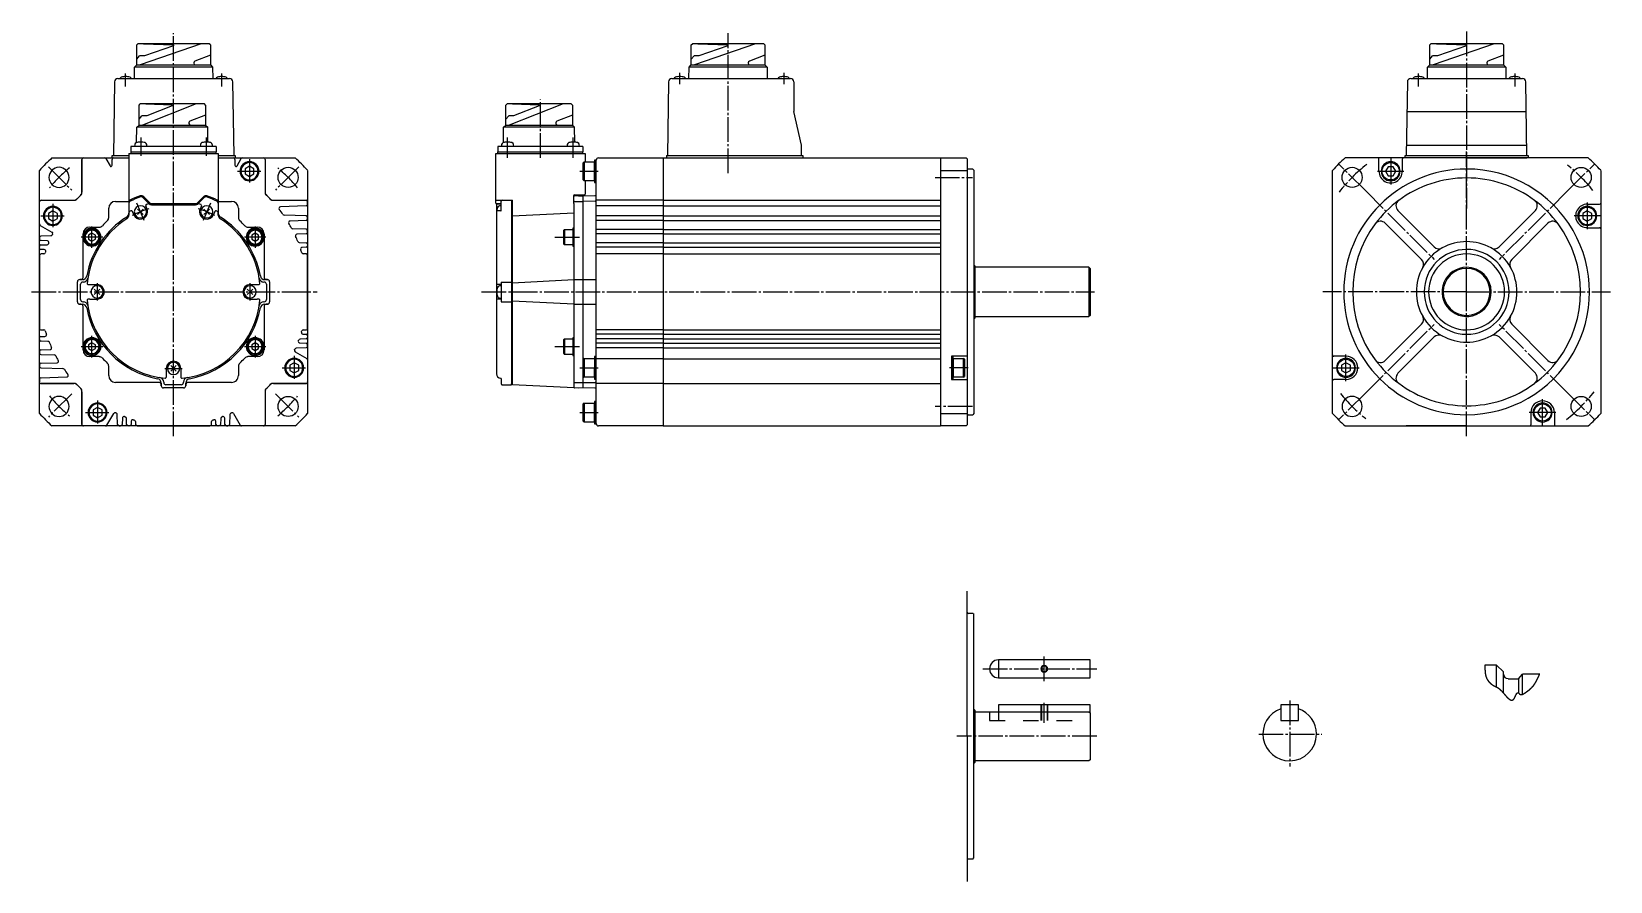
# Model space of a CAD drawing. Extents: x 0 to 707, y 0 to 380.
import ezdxf

# ---------------------------------------------------------------- set-up
doc = ezdxf.new("R2010")
doc.units = 0
doc.header["$MEASUREMENT"] = 0
doc.linetypes.add('DASH_CENTER', pattern=[14, 11, -1, 1, -1])
doc.linetypes.add('DASHED', pattern=[15, 7, -8])
doc.layers.get('0').update_dxf_attribs({"linetype": 'CONTINUOUS'})
doc.layers.add('1', color=7, linetype='CONTINUOUS')

msp = doc.modelspace()

# ---------------------------------------------------------------- linework, layer by layer
at = {"color": 7, "linetype": 'Continuous'}
for p, q in [((47.05, 374.48), (47.55, 374.98)), ((79.54, 374.98), (47.55, 374.98)), ((79.54, 374.98), (47.56, 374.98)), ((75.87, 374.98), (48.57, 365.54)), ((50.07, 374.98), (63.49, 374.59)), ((63.49, 374.59), (63.49, 374.12)), ((80.04, 374.48), (79.54, 374.98)), ((295.23, 374.48), (295.73, 374.98)), ((327.72, 374.98), (295.73, 374.98)), ((327.72, 374.98), (295.74, 374.98)), ((324.05, 374.98), (296.75, 365.54)), ((298.25, 374.98), (311.67, 374.59)), ((311.67, 374.59), (311.67, 374.12)), ((328.22, 374.48), (327.72, 374.98)), ((625.76, 374.48), (626.26, 374.98)), ((658.26, 374.98), (626.26, 374.98)), ((658.26, 374.98), (626.27, 374.98)), ((654.59, 374.98), (627.28, 365.54)), ((628.79, 374.98), (642.2, 374.59)), ((642.2, 374.59), (642.2, 374.12)), ((658.76, 374.48), (658.26, 374.98)), ((47.05, 365.54), (47.05, 374.48)), ((47.05, 368.13), (48.3, 369.63)), ((50.48, 369.63), (48.3, 369.63)), ((63.49, 374.12), (50.48, 369.63)), ((80.04, 369.95), (73.08, 367.22)), ((80.04, 374.48), (80.04, 365.54)), ((295.23, 365.54), (295.23, 374.48)), ((295.23, 368.13), (296.48, 369.63)), ((298.66, 369.63), (296.48, 369.63)), ((311.67, 374.12), (298.66, 369.63)), ((328.22, 369.95), (321.26, 367.22)), ((328.22, 374.48), (328.22, 365.54)), ((625.76, 365.54), (625.76, 374.48)), ((625.76, 368.13), (627.02, 369.63)), ((629.2, 369.63), (627.02, 369.63)), ((642.2, 374.12), (629.2, 369.63)), ((658.76, 369.95), (651.8, 367.22)), ((658.76, 374.48), (658.76, 365.54)), ((46.01, 359.43), (46.05, 364.54)), ((46.05, 364.54), (47.05, 365.54)), ((81.04, 364.54), (46.05, 364.54)), ((47.05, 365.54), (73.35, 365.54)), ((72.6, 366.52), (72.6, 366.29)), ((73.35, 365.54), (80.04, 365.54)), ((80.04, 365.54), (81.04, 364.54)), ((80.04, 365.54), (81.04, 364.54)), ((81.04, 364.54), (81.07, 359.43)), ((294.2, 359.43), (294.23, 364.54)), ((294.23, 364.54), (295.23, 365.54)), ((329.22, 364.54), (294.23, 364.54)), ((295.23, 365.54), (321.53, 365.54)), ((320.78, 366.52), (320.78, 366.29)), ((321.53, 365.54), (328.22, 365.54)), ((328.22, 365.54), (329.22, 364.54)), ((328.22, 365.54), (329.22, 364.54)), ((329.22, 364.54), (329.25, 359.43)), ((624.73, 359.43), (624.76, 364.54)), ((624.76, 364.54), (625.76, 365.54)), ((659.76, 364.54), (624.76, 364.54)), ((625.76, 365.54), (652.07, 365.54)), ((651.32, 366.52), (651.32, 366.29)), ((652.07, 365.54), (658.76, 365.54)), ((658.76, 365.54), (659.76, 364.54)), ((658.76, 365.54), (659.76, 364.54)), ((659.76, 364.54), (659.79, 359.43)), ((37.08, 357.95), (36.61, 324.93)), ((38.58, 359.43), (63.6, 359.43)), ((63.6, 359.43), (88.62, 359.43)), ((90.6, 324.93), (90.12, 357.95)), ((285.1, 357.95), (284.63, 324.93)), ((286.6, 359.43), (313.12, 359.43)), ((313.12, 359.43), (339.62, 359.43)), ((341.12, 357.93), (341.12, 344.63)), ((615.74, 357.95), (615.26, 324.93)), ((617.24, 359.43), (642.26, 359.43)), ((642.26, 359.43), (667.28, 359.43)), ((669.26, 324.93), (668.78, 357.95)), ((48.1, 347.57), (48.6, 348.07)), ((48.1, 338.63), (48.1, 347.57)), ((77.35, 348.07), (48.6, 348.07)), ((77.35, 348.07), (48.86, 348.07)), ((73.68, 348.07), (49.62, 338.63)), ((51.12, 348.07), (62.97, 347.68)), ((62.97, 347.21), (51.53, 342.72)), ((62.97, 347.68), (62.97, 347.21)), ((77.85, 347.57), (77.35, 348.07)), ((77.85, 347.57), (77.85, 338.63)), ((212.28, 347.57), (212.78, 348.07)), ((212.28, 338.63), (212.28, 347.57)), ((241.53, 348.07), (212.78, 348.07)), ((241.53, 348.07), (213.04, 348.07)), ((237.86, 348.07), (213.8, 338.63)), ((215.3, 348.07), (227.15, 347.68)), ((227.15, 347.21), (215.71, 342.72)), ((227.15, 347.68), (227.15, 347.21)), ((242.03, 347.57), (241.53, 348.07)), ((242.03, 347.57), (242.03, 338.63)), ((48.1, 341.22), (49.35, 342.72)), ((51.53, 342.72), (49.35, 342.72)), ((70.41, 339.61), (70.41, 339.38)), ((77.85, 343.04), (70.88, 340.31)), ((212.28, 341.22), (213.53, 342.72)), ((215.71, 342.72), (213.53, 342.72)), ((234.59, 339.61), (234.59, 339.38)), ((242.03, 343.04), (235.07, 340.31)), ((344.62, 329.63), (341.12, 344.63)), ((615.55, 344.63), (642.26, 344.63)), ((642.26, 344.63), (668.97, 344.63)), ((46.99, 330.89), (47.1, 337.63)), ((47.1, 337.63), (48.1, 338.63)), ((78.85, 337.63), (47.1, 337.63)), ((48.1, 338.63), (71.16, 338.63)), ((71.16, 338.63), (77.85, 338.63)), ((77.85, 338.63), (78.85, 337.63)), ((77.85, 338.63), (78.85, 337.63)), ((78.95, 330.89), (78.85, 337.63)), ((211.17, 330.76), (211.28, 337.63)), ((211.28, 337.63), (212.28, 338.63)), ((243.03, 337.63), (211.28, 337.63)), ((212.28, 338.63), (235.34, 338.63)), ((235.34, 338.63), (242.03, 338.63)), ((242.03, 338.63), (243.03, 337.63)), ((242.03, 338.63), (243.03, 337.63)), ((243.13, 330.98), (243.03, 337.63)), ((43.54, 325.93), (43.54, 299.11)), ((43.54, 325.93), (83.54, 325.93)), ((43.54, 325.93), (83.54, 325.93)), ((43.54, 325.93), (83.54, 325.93)), ((44.49, 329.02), (44.49, 326.63)), ((82.59, 329.02), (44.49, 329.02)), ((44.49, 326.63), (82.59, 326.63)), ((44.54, 325.93), (44.54, 326.63)), ((46.19, 329.86), (46.11, 329.02)), ((51.61, 329.02), (51.54, 329.86)), ((75.55, 329.86), (75.47, 329.02)), ((80.97, 329.02), (80.9, 329.86)), ((82.54, 325.93), (82.54, 326.63)), ((82.59, 329.02), (82.59, 326.63)), ((83.54, 325.93), (83.54, 299.11)), ((207.72, 305.2), (207.72, 325.93)), ((207.72, 325.93), (247.72, 325.93)), ((246.77, 329.02), (208.67, 329.02)), ((208.67, 329.02), (208.67, 326.63)), ((208.67, 326.63), (246.77, 326.63)), ((208.72, 325.93), (208.72, 326.63)), ((210.37, 329.86), (210.29, 329.02)), ((215.79, 329.02), (215.72, 329.86)), ((239.73, 329.86), (239.65, 329.02)), ((245.15, 329.02), (245.08, 329.86)), ((246.72, 325.93), (246.72, 326.63)), ((246.77, 329.02), (246.77, 326.63)), ((247.72, 325.93), (247.72, 322.18)), ((344.62, 324.93), (344.62, 329.63)), ((615.33, 329.63), (642.26, 329.63)), ((642.26, 329.63), (669.19, 329.63)), ((3.54, 304.93), (3.54, 318.34)), ((9.13, 323.93), (22.54, 323.93)), ((22.54, 323.93), (24.54, 323.93)), ((22.54, 308.04), (22.54, 323.23)), ((22.54, 323.23), (22.54, 308.59)), ((23.18, 323.93), (32.64, 323.93)), ((23.24, 323.93), (23.54, 323.93)), ((23.54, 323.93), (24.24, 323.93)), ((24.54, 323.93), (39.54, 323.93)), ((33.25, 323.58), (35.11, 320.35)), ((36.05, 320.6), (36.05, 323.23)), ((36.1, 324.93), (43.54, 324.93)), ((36.1, 323.93), (36.1, 324.93)), ((36.1, 323.93), (36.6, 323.93)), ((36.75, 323.93), (43.54, 323.93)), ((83.54, 324.93), (91.1, 324.93)), ((83.54, 323.93), (90.34, 323.93)), ((87.54, 323.93), (103.84, 323.93)), ((90.6, 323.93), (91.1, 323.93)), ((91.04, 323.23), (91.04, 320.6)), ((91.1, 324.93), (91.1, 323.93)), ((91.97, 320.35), (93.84, 323.58)), ((94.44, 323.93), (103.84, 323.93)), ((97.54, 320.24), (95.54, 319.08)), ((95.54, 319.08), (95.54, 316.77)), ((99.54, 319.08), (97.54, 320.24)), ((99.54, 316.77), (99.54, 319.08)), ((102.84, 323.93), (103.54, 323.93)), ((103.54, 323.93), (103.84, 323.93)), ((103.84, 323.93), (104.54, 323.93)), ((104.54, 323.93), (117.96, 323.93)), ((104.54, 323.23), (104.54, 308.04)), ((104.54, 323.23), (104.54, 308.59)), ((123.54, 318.34), (123.54, 304.93)), ((247.32, 322.18), (246.92, 321.78)), ((246.92, 314.08), (246.92, 321.78)), ((247.32, 322.18), (251.92, 322.18)), ((247.32, 322.18), (247.32, 313.68)), ((252.72, 322.93), (251.92, 322.93)), ((251.92, 322.93), (251.92, 312.93)), ((251.92, 317.93), (251.92, 322.18)), ((252.72, 263.93), (252.72, 322.91)), ((253.71, 323.91), (281.22, 323.95)), ((281.22, 323.95), (282.72, 323.93)), ((282.72, 323.93), (282.72, 203.93)), ((282.72, 323.93), (406.72, 323.93)), ((284.12, 324.93), (345.12, 324.93)), ((284.12, 324.93), (284.12, 323.93)), ((345.12, 324.93), (345.12, 323.93)), ((406.72, 323.93), (406.72, 203.93)), ((406.72, 323.93), (418.22, 323.93)), ((406.72, 318.34), (418.72, 318.34)), ((418.22, 323.93), (418.72, 323.43)), ((418.72, 323.43), (418.72, 263.93)), ((421.22, 318.93), (419.12, 318.93)), ((421.22, 318.93), (421.72, 318.43)), ((421.72, 318.43), (421.72, 263.93)), ((582.26, 209.51), (582.26, 318.34)), ((602.51, 323.93), (587.84, 323.93)), ((614.01, 323.93), (602.51, 323.93)), ((603.01, 317.93), (603.01, 323.43)), ((607.1, 319.93), (605.95, 317.93)), ((609.41, 319.93), (607.1, 319.93)), ((610.57, 317.93), (609.41, 319.93)), ((613.51, 317.93), (613.51, 323.43)), ((642.26, 323.93), (614.01, 323.93)), ((614.76, 323.93), (614.76, 324.93)), ((614.76, 324.93), (642.26, 324.93)), ((642.26, 324.93), (669.76, 324.93)), ((642.26, 323.93), (669.26, 323.93)), ((696.67, 323.93), (642.26, 323.93)), ((642.26, 323.93), (669.26, 323.93)), ((669.76, 324.93), (669.76, 323.93)), ((702.26, 318.34), (702.26, 209.51)), ((95.54, 316.77), (97.54, 315.62)), ((97.54, 315.62), (99.54, 316.77)), ((246.92, 314.08), (247.32, 313.68)), ((251.92, 313.68), (247.32, 313.68)), ((247.72, 313.68), (247.72, 307.63)), ((251.92, 313.68), (251.92, 317.93)), ((251.92, 312.93), (252.72, 312.93)), ((605.95, 317.93), (607.1, 315.93)), ((607.1, 315.93), (609.41, 315.93)), ((609.41, 315.93), (610.57, 317.93)), ((3.54, 304.23), (3.54, 304.93)), ((3.54, 294.33), (3.54, 304.23)), ((3.54, 263.93), (3.54, 304.23)), ((4.24, 304.93), (19.43, 304.93)), ((4.24, 304.93), (18.88, 304.93)), ((37.54, 304.43), (43.54, 304.43)), ((49.78, 306.19), (52.6, 303.37)), ((50.17, 306.55), (53, 303.72)), ((74.09, 303.72), (76.92, 306.55)), ((74.48, 303.37), (77.3, 306.19)), ((83.54, 304.43), (89.54, 304.43)), ((107.65, 304.93), (122.84, 304.93)), ((108.21, 304.93), (122.84, 304.93)), ((123.54, 304.93), (123.54, 304.23)), ((123.54, 303.93), (123.54, 304.23)), ((123.54, 303.23), (123.54, 304.23)), ((123.54, 304.23), (123.54, 263.93)), ((207.72, 303.63), (207.72, 305.2)), ((207.92, 305), (215.02, 305)), ((210.22, 303.57), (210.22, 304.5)), ((214.82, 305), (214.82, 222.73)), ((215.22, 222.32), (215.22, 304.8)), ((242.52, 306.93), (242.52, 303.63)), ((242.72, 303.43), (242.72, 306.63)), ((243.02, 307.43), (247.52, 307.43)), ((244.72, 306.96), (243.02, 306.93)), ((243.02, 304.43), (244.72, 304.46)), ((244.72, 306.96), (246.72, 306.93)), ((244.72, 304.46), (246.72, 304.43)), ((246.72, 306.93), (252.23, 307.03)), ((246.72, 306.93), (246.72, 220.92)), ((252.23, 304.53), (246.72, 304.43)), ((252.72, 220.32), (252.72, 307.53)), ((282.72, 304.93), (406.72, 304.93)), ((9.54, 300.24), (7.54, 299.08)), ((7.54, 299.08), (7.54, 296.77)), ((11.54, 299.08), (9.54, 300.24)), ((11.54, 296.77), (11.54, 299.08)), ((34.54, 297.23), (34.54, 301.43)), ((43.54, 303.61), (43.54, 298.35)), ((45.69, 298.53), (45.11, 299.94)), ((48.69, 299.77), (47.46, 301.01)), ((48.69, 299.77), (47.46, 298.53)), ((48.69, 299.77), (49.93, 301.01)), ((48.69, 299.77), (49.93, 298.53)), ((51.7, 301.02), (51.11, 302.43)), ((53.66, 302.93), (73.42, 302.93)), ((53.71, 303.43), (73.38, 303.43)), ((75.98, 302.43), (75.39, 301.02)), ((77.16, 301.01), (78.39, 299.77)), ((77.16, 298.53), (78.39, 299.77)), ((79.63, 301.01), (78.39, 299.77)), ((79.63, 298.53), (78.39, 299.77)), ((81.98, 299.94), (81.4, 298.53)), ((83.54, 298.35), (83.54, 299.42)), ((92.54, 301.43), (92.54, 297.23)), ((122.87, 302.4), (111.35, 302)), ((122.87, 297.95), (113.07, 298.29)), ((123.54, 303.1), (123.54, 303.23)), ((123.54, 296.6), (123.54, 297.25)), ((207.92, 303.43), (210.17, 303.43)), ((208.02, 303.17), (208.02, 300.05)), ((208.02, 300.05), (208.02, 298.25)), ((208.02, 298.25), (208.02, 267.38)), ((208.22, 303.37), (210.02, 303.37)), ((210.02, 300.25), (208.22, 300.25)), ((210.22, 302.52), (209.38, 302.45)), ((210.02, 303.37), (210.02, 303.37)), ((210.02, 300.25), (210.02, 300.25)), ((210.22, 300.45), (210.22, 303.57)), ((215.22, 297.99), (242.72, 299.39)), ((242.72, 303.43), (242.72, 220.93)), ((282.72, 302.43), (406.72, 302.43)), ((282.72, 297.93), (406.72, 297.93)), ((627.75, 284.09), (611.51, 300.33)), ((673.01, 300.33), (656.77, 284.09)), ((696.26, 300.24), (694.26, 299.08)), ((694.26, 299.08), (694.26, 296.77)), ((696.26, 303.18), (701.76, 303.18)), ((698.26, 299.08), (696.26, 300.24)), ((698.26, 296.77), (698.26, 299.08)), ((3.89, 293.72), (9.12, 290.7)), ((7.54, 296.77), (9.54, 295.62)), ((9.54, 295.62), (11.54, 296.77)), ((23.04, 270.43), (23.04, 289.93)), ((27.04, 290.16), (25.54, 289.29)), ((26.04, 292.93), (30.24, 292.93)), ((28.54, 289.29), (27.04, 290.16)), ((96.85, 292.93), (101.04, 292.93)), ((100.04, 290.16), (98.54, 289.29)), ((101.54, 289.29), (100.04, 290.16)), ((104.04, 289.93), (104.04, 270.43)), ((122.87, 295.9), (115.69, 295.65)), ((122.87, 291.95), (116.88, 292.16)), ((122.87, 289.9), (118.77, 289.76)), ((123.54, 290.6), (123.54, 291.25)), ((238.57, 291.93), (238.22, 291.58)), ((238.22, 285.28), (238.22, 291.58)), ((238.57, 291.93), (238.57, 284.93)), ((238.57, 291.93), (242.22, 291.93)), ((242.22, 292.43), (242.22, 284.43)), ((242.72, 292.43), (242.22, 292.43)), ((282.72, 295.93), (406.72, 295.93)), ((282.72, 291.93), (406.72, 291.93)), ((282.72, 289.93), (406.72, 289.93)), ((622.09, 278.44), (605.85, 294.68)), ((678.67, 294.68), (662.43, 278.44)), ((694.26, 296.77), (696.26, 295.62)), ((696.26, 295.62), (698.26, 296.77)), ((696.26, 292.68), (701.76, 292.68)), ((3.54, 288.25), (3.54, 287.6)), ((3.54, 283.6), (3.54, 284.25)), ((4.22, 288.95), (8.66, 289.1)), ((7.06, 286.8), (4.22, 286.9)), ((4.22, 284.95), (6.92, 285.04)), ((5.67, 282.85), (4.22, 282.9)), ((25.54, 289.29), (25.54, 287.56)), ((25.54, 287.56), (27.04, 286.69)), ((27.04, 286.69), (28.54, 287.56)), ((28.54, 287.56), (28.54, 289.29)), ((98.54, 289.29), (98.54, 287.56)), ((98.54, 287.56), (100.04, 286.69)), ((100.04, 286.69), (101.54, 287.56)), ((101.54, 287.56), (101.54, 289.29)), ((119.76, 286.06), (122.87, 285.95)), ((122.87, 283.9), (121.1, 283.84)), ((123.54, 285.25), (123.54, 284.6)), ((238.22, 285.28), (238.57, 284.93)), ((242.22, 284.93), (238.57, 284.93)), ((242.22, 284.43), (242.72, 284.43)), ((282.72, 285.93), (406.72, 285.93)), ((282.72, 283.93), (406.72, 283.93)), ((3.54, 280.23), (3.54, 263.93)), ((5.48, 280.93), (4.24, 280.93)), ((122.9, 280.93), (121.61, 280.93)), ((123.54, 263.93), (123.54, 280.23)), ((282.72, 280.93), (406.72, 280.93)), ((421.72, 275.93), (421.92, 275.93)), ((422.22, 275.63), (421.92, 275.93)), ((422.22, 275.63), (422.22, 263.93)), ((21.54, 269.43), (22.04, 269.43)), ((22.73, 269.42), (21.54, 269.42)), ((105.54, 269.42), (104.36, 269.42)), ((105.04, 269.43), (105.54, 269.43)), ((215.22, 268.03), (242.72, 269.43)), ((242.72, 269.42), (246.72, 269.42)), ((246.72, 269.43), (252.72, 269.43)), ((473.22, 274.93), (422.22, 274.93)), ((473.22, 274.93), (473.72, 274.43)), ((473.22, 274.93), (473.22, 252.93)), ((473.72, 274.43), (473.72, 263.93)), ((3.54, 263.93), (3.54, 247.63)), ((3.54, 223.63), (3.54, 263.93)), ((20.54, 259.43), (20.54, 268.43)), ((20.54, 259.43), (20.54, 268.43)), ((20.54, 259.42), (20.54, 268.42)), ((20.54, 259.42), (20.54, 268.42)), ((21.94, 260.53), (21.94, 267.33)), ((23.2, 268.33), (22.94, 268.33)), ((25.38, 267.18), (26.09, 267.18)), ((26.09, 267.18), (29.29, 267.18)), ((29.29, 263.93), (28.06, 265.16)), ((29.29, 263.93), (28.06, 262.69)), ((29.29, 263.93), (30.53, 265.16)), ((29.29, 263.93), (30.53, 262.69)), ((97.79, 263.93), (96.56, 265.16)), ((97.79, 263.93), (96.56, 262.69)), ((97.79, 267.18), (100.99, 267.18)), ((97.79, 263.93), (99.03, 265.16)), ((97.79, 263.93), (99.03, 262.69)), ((100.99, 267.18), (101.71, 267.18)), ((104.14, 268.33), (103.89, 268.33)), ((105.14, 267.33), (105.14, 260.53)), ((106.54, 268.43), (106.54, 259.43)), ((106.54, 268.43), (106.54, 259.43)), ((106.54, 268.42), (106.54, 259.42)), ((106.54, 268.42), (106.54, 259.42)), ((123.54, 247.63), (123.54, 263.93)), ((123.54, 263.93), (123.54, 223.63)), ((208.02, 267.18), (208.02, 260.68)), ((210.02, 267.17), (208.22, 267.18)), ((210.22, 266.68), (209.38, 266.61)), ((210.02, 267.17), (209.99, 267.18)), ((210.22, 268.33), (214.82, 268.33)), ((210.22, 268.33), (210.22, 259.53)), ((252.72, 204.94), (252.72, 263.93)), ((418.72, 263.93), (418.72, 204.43)), ((421.72, 263.93), (421.72, 209.43)), ((422.22, 263.93), (422.22, 252.23)), ((473.72, 263.93), (473.72, 253.43)), ((22.04, 258.43), (21.54, 258.43)), ((21.54, 258.42), (22.73, 258.42)), ((22.94, 259.53), (23.2, 259.53)), ((23.04, 237.93), (23.04, 257.43)), ((26.09, 260.68), (25.38, 260.68)), ((26.09, 260.68), (29.29, 260.68)), ((97.79, 260.68), (100.99, 260.68)), ((101.71, 260.68), (100.99, 260.68)), ((103.89, 259.53), (104.14, 259.53)), ((104.04, 257.43), (104.04, 237.93)), ((104.36, 258.42), (105.54, 258.42)), ((105.54, 258.43), (105.04, 258.43)), ((208.02, 260.48), (208.02, 227.26)), ((209.99, 260.67), (208.22, 260.68)), ((209.38, 261.26), (210.22, 261.18)), ((209.99, 260.67), (210.02, 260.67)), ((210.22, 259.53), (214.82, 259.53)), ((242.72, 258.42), (215.22, 259.82)), ((242.72, 258.42), (246.72, 258.42)), ((246.72, 258.42), (252.72, 258.42)), ((421.92, 251.93), (421.72, 251.93)), ((422.22, 252.23), (421.92, 251.93)), ((422.22, 252.93), (473.22, 252.93)), ((473.72, 253.43), (473.22, 252.93)), ((605.85, 233.18), (622.09, 249.42)), ((662.43, 249.42), (678.67, 233.18)), ((3.54, 242.6), (3.54, 243.25)), ((4.22, 243.95), (5.99, 244.01)), ((7.33, 241.79), (4.22, 241.9)), ((4.24, 246.93), (5.48, 246.93)), ((27.04, 241.16), (25.54, 240.29)), ((25.54, 240.29), (25.54, 238.56)), ((28.54, 240.29), (27.04, 241.16)), ((28.54, 238.56), (28.54, 240.29)), ((100.04, 241.16), (98.54, 240.29)), ((98.54, 240.29), (98.54, 238.56)), ((101.54, 240.29), (100.04, 241.16)), ((101.54, 238.56), (101.54, 240.29)), ((120.02, 241.05), (122.87, 240.95)), ((122.87, 242.9), (120.16, 242.81)), ((121.42, 245), (122.87, 244.95)), ((121.61, 246.93), (122.84, 246.93)), ((123.54, 244.25), (123.54, 243.6)), ((123.54, 239.6), (123.54, 240.25)), ((238.57, 242.93), (238.22, 242.58)), ((238.22, 236.28), (238.22, 242.58)), ((238.57, 242.93), (242.22, 242.93)), ((238.57, 242.93), (238.57, 235.93)), ((242.72, 243.43), (242.22, 243.43)), ((242.22, 243.43), (242.22, 235.43)), ((282.72, 246.93), (406.72, 246.93)), ((282.72, 244.93), (406.72, 244.93)), ((282.72, 242.93), (406.72, 242.93)), ((282.72, 240.93), (406.72, 240.93)), ((611.51, 227.52), (627.75, 243.76)), ((656.77, 243.76), (673.01, 227.52)), ((3.54, 237.25), (3.54, 236.6)), ((4.22, 237.95), (8.32, 238.09)), ((4.22, 235.9), (10.21, 235.69)), ((25.54, 238.56), (27.04, 237.69)), ((30.24, 234.93), (26.04, 234.93)), ((27.04, 237.69), (28.54, 238.56)), ((101.04, 234.93), (96.85, 234.93)), ((98.54, 238.56), (100.04, 237.69)), ((100.04, 237.69), (101.54, 238.56)), ((117.96, 237.15), (123.19, 234.12)), ((122.87, 238.9), (118.43, 238.75)), ((123.54, 233.52), (123.54, 223.63)), ((238.22, 236.28), (238.57, 235.93)), ((242.22, 235.93), (238.57, 235.93)), ((242.22, 235.43), (242.72, 235.43)), ((247.32, 234.18), (246.92, 233.78)), ((246.92, 226.08), (246.92, 233.78)), ((247.32, 234.18), (247.32, 225.68)), ((247.32, 234.18), (251.92, 234.18)), ((251.92, 234.93), (251.92, 224.93)), ((252.72, 234.93), (251.92, 234.93)), ((282.72, 238.93), (406.72, 238.93)), ((282.72, 233.92), (406.72, 233.92)), ((411.72, 234.98), (411.72, 224.88)), ((412.52, 234.93), (411.72, 234.93)), ((418.72, 235.18), (411.92, 235.18)), ((412.52, 224.93), (412.52, 234.93)), ((412.52, 234.18), (417.12, 234.18)), ((412.52, 234.18), (412.52, 229.93)), ((417.52, 233.78), (417.12, 234.18)), ((417.12, 225.68), (417.12, 234.18)), ((417.52, 233.78), (417.52, 226.08)), ((588.26, 235.18), (582.76, 235.18)), ((3.54, 231.25), (3.54, 230.6)), ((4.22, 231.95), (11.4, 232.2)), ((4.22, 229.9), (14.02, 229.56)), ((34.54, 226.43), (34.54, 230.62)), ((60.29, 229.68), (60.29, 225.76)), ((63.54, 229.68), (62.3, 230.91)), ((63.54, 229.68), (62.3, 228.44)), ((63.54, 229.68), (64.78, 230.91)), ((63.54, 229.68), (64.78, 228.44)), ((66.79, 229.68), (66.79, 225.76)), ((92.54, 230.62), (92.54, 226.43)), ((117.54, 232.24), (115.54, 231.08)), ((115.54, 231.08), (115.54, 228.77)), ((115.54, 228.77), (117.54, 227.62)), ((119.54, 231.08), (117.54, 232.24)), ((117.54, 227.62), (119.54, 228.77)), ((119.54, 228.77), (119.54, 231.08)), ((251.92, 225.68), (251.92, 229.93)), ((412.52, 229.93), (412.52, 225.68)), ((588.26, 232.24), (586.26, 231.08)), ((586.26, 231.08), (586.26, 228.77)), ((586.26, 228.77), (588.26, 227.62)), ((590.26, 231.08), (588.26, 232.24)), ((588.26, 227.62), (590.26, 228.77)), ((590.26, 228.77), (590.26, 231.08)), ((3.54, 224.75), (3.54, 224.63)), ((3.54, 224.63), (3.54, 223.63)), ((3.54, 223.93), (3.54, 223.63)), ((3.54, 209.51), (3.54, 223.63)), ((4.22, 225.45), (15.74, 225.85)), ((19.43, 222.93), (4.24, 222.93)), ((4.24, 222.93), (18.88, 222.93)), ((22.54, 204.63), (22.54, 219.82)), ((22.54, 219.26), (22.54, 204.63)), ((57.04, 223.43), (37.54, 223.43)), ((58.04, 223.11), (58.04, 221.92)), ((58.04, 221.93), (58.04, 222.43)), ((63.54, 220.93), (59.04, 220.93)), ((68.04, 220.92), (59.04, 220.92)), ((59.14, 223.58), (59.14, 223.33)), ((66.94, 222.33), (60.14, 222.33)), ((68.04, 220.93), (63.54, 220.93)), ((67.94, 223.33), (67.94, 223.58)), ((69.04, 221.92), (69.04, 223.11)), ((69.04, 222.43), (69.04, 221.93)), ((89.54, 223.43), (70.04, 223.43)), ((104.54, 219.82), (104.54, 204.63)), ((104.54, 219.26), (104.54, 204.63)), ((122.84, 222.93), (107.65, 222.93)), ((108.21, 222.93), (122.84, 222.93)), ((123.54, 223.93), (123.54, 223.63)), ((123.54, 223.63), (123.54, 222.93)), ((123.54, 222.93), (123.54, 209.51)), ((210.02, 225.26), (209.99, 225.26)), ((210.22, 225.06), (210.22, 222.82)), ((210.72, 222.32), (214.82, 222.32)), ((214.82, 222.73), (215.22, 222.73)), ((214.82, 222.32), (214.82, 222.73)), ((242.72, 220.93), (215.22, 222.32)), ((243.02, 223.42), (244.72, 223.39)), ((244.72, 220.89), (243.02, 220.92)), ((244.72, 223.39), (246.72, 223.43)), ((246.72, 220.93), (244.72, 220.89)), ((246.72, 223.42), (252.23, 223.32)), ((252.23, 220.82), (246.72, 220.92)), ((246.92, 226.08), (247.32, 225.68)), ((251.92, 225.68), (247.32, 225.68)), ((251.92, 224.93), (252.72, 224.93)), ((282.72, 222.93), (406.72, 222.93)), ((411.72, 224.93), (412.52, 224.93)), ((411.92, 224.68), (418.72, 224.68)), ((417.12, 225.68), (412.52, 225.68)), ((417.12, 225.68), (417.52, 226.08)), ((588.26, 224.68), (582.76, 224.68)), ((29.54, 212.24), (27.54, 211.08)), ((31.54, 211.08), (29.54, 212.24)), ((247.32, 214.18), (246.92, 213.78)), ((246.92, 206.08), (246.92, 213.78)), ((247.32, 214.18), (247.32, 205.68)), ((247.32, 214.18), (251.92, 214.18)), ((251.92, 214.93), (251.92, 204.93)), ((252.72, 214.93), (251.92, 214.93)), ((251.92, 209.93), (251.92, 214.18)), ((27.54, 211.08), (27.54, 208.77)), ((27.54, 208.77), (29.54, 207.62)), ((29.54, 207.62), (31.54, 208.77)), ((31.54, 208.77), (31.54, 211.08)), ((33.75, 204.28), (36.77, 209.51)), ((38.52, 204.6), (38.36, 209.04)), ((40.67, 207.45), (40.57, 204.6)), ((42.52, 204.6), (42.43, 207.31)), ((44.62, 206.05), (44.57, 204.6)), ((46.54, 205.86), (46.54, 204.63)), ((80.54, 204.63), (80.54, 205.86)), ((82.52, 204.6), (82.47, 206.05)), ((84.66, 207.31), (84.57, 204.6)), ((86.52, 204.6), (86.42, 207.45)), ((88.72, 209.04), (88.57, 204.6)), ((90.32, 209.51), (93.34, 204.28)), ((246.92, 206.08), (247.32, 205.68)), ((251.92, 205.68), (247.32, 205.68)), ((251.92, 205.68), (251.92, 209.93)), ((251.92, 204.93), (252.72, 204.93)), ((406.72, 209.51), (418.72, 209.51)), ((419.12, 208.93), (421.22, 208.93)), ((421.72, 209.43), (421.22, 208.93)), ((671.01, 209.93), (671.01, 204.43)), ((675.1, 211.93), (673.95, 209.93)), ((673.95, 209.93), (675.1, 207.93)), ((677.41, 211.93), (675.1, 211.93)), ((675.1, 207.93), (677.41, 207.93)), ((678.57, 209.93), (677.41, 211.93)), ((677.41, 207.93), (678.57, 209.93)), ((681.51, 209.93), (681.51, 204.43)), ((22.54, 203.93), (9.13, 203.93)), ((23.24, 203.93), (22.54, 203.93)), ((33.14, 203.93), (23.24, 203.93)), ((23.54, 203.93), (23.24, 203.93)), ((63.54, 203.93), (23.24, 203.93)), ((39.22, 203.93), (39.87, 203.93)), ((43.87, 203.93), (43.22, 203.93)), ((47.24, 203.93), (63.54, 203.93)), ((63.54, 203.93), (79.84, 203.93)), ((103.84, 203.93), (63.54, 203.93)), ((83.87, 203.93), (83.22, 203.93)), ((87.22, 203.93), (87.87, 203.93)), ((103.84, 203.93), (93.95, 203.93)), ((104.54, 203.93), (103.84, 203.93)), ((117.96, 203.93), (104.54, 203.93)), ((281.22, 203.9), (253.71, 203.94)), ((282.72, 203.93), (281.22, 203.9)), ((282.72, 203.93), (406.72, 203.93)), ((418.22, 203.93), (406.72, 203.93)), ((418.22, 203.93), (418.72, 204.43)), ((587.84, 203.93), (642.26, 203.93)), ((642.26, 203.93), (615.26, 203.93)), ((642.26, 203.93), (615.26, 203.93)), ((642.26, 203.93), (670.51, 203.93)), ((670.51, 203.93), (682.01, 203.93)), ((682.01, 203.93), (696.67, 203.93)), ((418.72, 96.34), (418.72, 130)), ((418.72, 65), (418.72, 119.8)), ((421.42, 120), (419.22, 120)), ((421.72, 65), (421.72, 120)), ((432.72, 99.16), (432.72, 91.16)), ((473.72, 99.16), (432.72, 99.16)), ((473.72, 91.16), (473.72, 99.16)), ((655.64, 96.85), (650.47, 96.85)), ((655.64, 96.85), (658.77, 93.85)), ((655.64, 87.04), (655.64, 96.85)), ((658.77, 84.3), (658.77, 93.85)), ((665.41, 90.77), (667.27, 92.81)), ((674.95, 92.81), (667.27, 92.81)), ((667.27, 83.77), (667.27, 92.81)), ((432.72, 91.16), (473.72, 91.16)), ((660.77, 90.77), (665.41, 90.77)), ((665.41, 90.77), (665.41, 84.45)), ((432.72, 79), (432.72, 76)), ((473.72, 79), (432.72, 79)), ((473.72, 75.5), (473.72, 79)), ((559.07, 79), (559.07, 72)), ((567.07, 79), (559.07, 79)), ((567.07, 77.31), (567.07, 79)), ((421.72, 77), (421.92, 77)), ((421.72, 65), (421.72, 76.5)), ((422.22, 76.7), (421.92, 77)), ((422.22, 76.7), (422.22, 65)), ((422.22, 76), (428.72, 76)), ((428.72, 76), (432.72, 76)), ((432.72, 76), (473.22, 76)), ((473.22, 76), (473.72, 75.5)), ((473.72, 75.5), (473.72, 72)), ((473.72, 72), (473.72, 54.5)), ((559.07, 72), (567.07, 72)), ((567.07, 72), (567.07, 77.31)), ((418.72, 65), (418.72, 0)), ((421.72, 10.5), (421.72, 65)), ((422.22, 65), (422.22, 53.3)), ((421.92, 53), (421.72, 53)), ((422.22, 53.3), (421.92, 53)), ((473.22, 54), (422.22, 54)), ((473.72, 54.5), (473.22, 54)), ((421.22, 10), (418.72, 10)), ((421.22, 10), (421.72, 10.5))]:
    msp.add_line(p, q, dxfattribs=at)
at = {"color": 1, "linetype": 'DASH_CENTER'}
for p, q in [((63.54, 199.36), (63.54, 379.76)), ((311.72, 317.11), (311.72, 379.76)), ((642.26, 380.47), (642.26, 301.22)), ((42.1, 355.93), (42.1, 361.67)), ((85.1, 355.93), (85.1, 361.67)), ((290.12, 356.93), (290.12, 361.93)), ((336.62, 361.93), (336.62, 356.93)), ((620.76, 355.93), (620.76, 361.67)), ((663.76, 361.67), (663.76, 355.93)), ((227.72, 323.93), (227.72, 350.07)), ((48.86, 333.11), (48.86, 324.85)), ((78.22, 324.85), (78.22, 333.11)), ((213.04, 323.93), (213.04, 333.02)), ((242.4, 323.93), (242.4, 333.02)), ((642.26, 263.93), (642.26, 326.85)), ((7.51, 319.96), (17.95, 309.52)), ((97.54, 323.35), (97.54, 312.94)), ((119.58, 319.96), (109.14, 309.52)), ((597.22, 308.97), (584.77, 321.41)), ((608.26, 323.88), (608.26, 317.93)), ((687.44, 309.11), (699.61, 321.27)), ((92.12, 317.93), (102.53, 317.93)), ((245.34, 317.93), (253.61, 317.93)), ((404.35, 315.19), (421.1, 315.19)), ((602.31, 317.93), (608.26, 317.93)), ((608.26, 317.93), (608.26, 311.98)), ((608.26, 317.93), (614.21, 317.93)), ((597.08, 309.11), (627.7, 278.48)), ((687.44, 309.11), (656.82, 278.48)), ((696.26, 303.88), (696.26, 297.93)), ((4.12, 297.93), (14.53, 297.93)), ((9.54, 303.35), (9.54, 292.94)), ((50.32, 295.85), (47.07, 303.7)), ((80.02, 303.7), (76.77, 295.85)), ((696.26, 297.93), (690.31, 297.93)), ((702.21, 297.93), (696.26, 297.93)), ((696.26, 297.93), (696.26, 291.98)), ((27.04, 283.63), (27.04, 293.23)), ((100.04, 293.23), (100.04, 283.63)), ((31.84, 288.43), (22.24, 288.43)), ((104.84, 288.43), (95.24, 288.43)), ((234.22, 288.43), (245.72, 288.43)), ((0, 263.93), (127.85, 263.93)), ((29.29, 267.82), (29.29, 260.04)), ((97.79, 260.04), (97.79, 267.82)), ((201.42, 263.93), (475.72, 263.93)), ((207.47, 263.93), (211.33, 263.93)), ((642.26, 263.93), (577.91, 263.93)), ((642.26, 199.36), (642.26, 263.93)), ((642.26, 263.93), (706.61, 263.93)), ((597.08, 218.74), (627.7, 249.37)), ((687.44, 218.74), (656.82, 249.37)), ((27.04, 234.63), (27.04, 244.23)), ((100.04, 244.23), (100.04, 234.63)), ((22.24, 239.43), (31.84, 239.43)), ((95.24, 239.43), (104.84, 239.43)), ((117.54, 235.35), (117.54, 224.94)), ((234.22, 239.43), (245.72, 239.43)), ((588.26, 229.93), (588.26, 235.88)), ((59.65, 229.68), (67.43, 229.68)), ((112.12, 229.93), (122.53, 229.93)), ((245.34, 229.93), (253.61, 229.93)), ((419.1, 229.93), (410.84, 229.93)), ((582.31, 229.93), (588.26, 229.93)), ((588.26, 229.93), (594.21, 229.93)), ((588.26, 223.98), (588.26, 229.93)), ((17.95, 218.33), (7.51, 207.89)), ((29.54, 215.35), (29.54, 204.94)), ((109.14, 218.33), (119.58, 207.89)), ((421.1, 212.66), (404.35, 212.66)), ((597.08, 218.74), (584.91, 206.58)), ((676.26, 209.93), (676.26, 215.88)), ((687.3, 218.88), (699.75, 206.44)), ((24.12, 209.93), (34.53, 209.93)), ((245.34, 209.93), (253.61, 209.93)), ((676.26, 209.93), (670.31, 209.93)), ((676.26, 203.98), (676.26, 209.93)), ((682.21, 209.93), (676.26, 209.93)), ((453.22, 89.66), (453.22, 100.66)), ((425.72, 95.16), (476.72, 95.16)), ((453.22, 71), (453.22, 80)), ((563.07, 80.95), (563.07, 51.5)), ((476.72, 65), (414.1, 65)), ((549.19, 66), (577.39, 66))]:
    msp.add_line(p, q, dxfattribs=at)
at = {"color": 2, "linetype": 'Continuous'}
for p, q in [((650.47, 96.4), (650.46, 96.36)), ((650.46, 96.36), (650.46, 96.32)), ((650.46, 96.32), (650.46, 96.28)), ((650.46, 96.28), (650.46, 96.24)), ((650.46, 96.24), (650.46, 96.2)), ((650.46, 96.2), (650.46, 96.16)), ((650.46, 96.16), (650.46, 96.12)), ((650.46, 96.12), (650.46, 96.08)), ((650.46, 96.08), (650.46, 96.04)), ((650.46, 96.04), (650.46, 96)), ((650.46, 96), (650.46, 95.95)), ((650.46, 95.95), (650.46, 95.91)), ((650.46, 95.91), (650.46, 95.87)), ((650.46, 95.87), (650.46, 95.83)), ((650.46, 95.83), (650.46, 95.79)), ((650.46, 95.79), (650.46, 95.75)), ((650.46, 95.75), (650.46, 95.71)), ((650.46, 95.71), (650.46, 95.67)), ((650.46, 95.67), (650.46, 95.63)), ((650.46, 95.63), (650.46, 95.59)), ((650.46, 95.59), (650.46, 95.55)), ((650.46, 95.55), (650.46, 95.51)), ((650.46, 95.51), (650.46, 95.47)), ((650.46, 95.47), (650.46, 95.43)), ((650.46, 95.43), (650.46, 95.39)), ((650.46, 95.39), (650.46, 95.35)), ((650.46, 95.35), (650.46, 95.31)), ((650.46, 95.31), (650.46, 95.27)), ((650.46, 95.27), (650.46, 95.23)), ((650.46, 95.23), (650.46, 95.19)), ((650.46, 95.19), (650.46, 95.14)), ((650.46, 95.14), (650.46, 95.1)), ((650.46, 95.1), (650.46, 95.06)), ((650.46, 95.06), (650.46, 95.02)), ((650.46, 95.02), (650.46, 94.98)), ((650.46, 94.98), (650.46, 94.94)), ((650.46, 94.94), (650.46, 94.9)), ((650.46, 94.9), (650.47, 94.86)), ((650.47, 96.85), (650.47, 96.81)), ((650.47, 96.81), (650.47, 96.77)), ((650.47, 96.77), (650.47, 96.72)), ((650.47, 96.72), (650.47, 96.68)), ((650.47, 96.68), (650.47, 96.64)), ((650.47, 96.64), (650.47, 96.6)), ((650.47, 96.6), (650.47, 96.56)), ((650.47, 96.56), (650.47, 96.52)), ((650.47, 96.52), (650.47, 96.48)), ((650.47, 96.48), (650.47, 96.44)), ((650.47, 96.44), (650.47, 96.4)), ((650.47, 94.86), (650.47, 94.82)), ((650.47, 94.82), (650.47, 94.78)), ((650.47, 94.78), (650.47, 94.74)), ((650.47, 94.74), (650.47, 94.7)), ((650.47, 94.7), (650.47, 94.66)), ((650.47, 94.66), (650.47, 94.62)), ((650.47, 94.62), (650.47, 94.58)), ((650.47, 94.58), (650.48, 94.54)), ((650.48, 94.54), (650.48, 94.5)), ((650.48, 94.5), (650.48, 94.46)), ((650.48, 94.46), (650.48, 94.42)), ((650.48, 94.42), (650.48, 94.37)), ((650.48, 94.37), (650.48, 94.33)), ((650.48, 94.33), (650.49, 94.29)), ((650.49, 94.29), (650.49, 94.25)), ((650.49, 94.25), (650.49, 94.21)), ((650.49, 94.21), (650.49, 94.17)), ((650.49, 94.17), (650.5, 94.13)), ((650.5, 94.13), (650.5, 94.09)), ((650.5, 94.09), (650.5, 94.05)), ((650.5, 94.05), (650.5, 94.01)), ((650.5, 94.01), (650.51, 93.97)), ((650.51, 93.97), (650.51, 93.93)), ((650.51, 93.93), (650.51, 93.89)), ((650.51, 93.89), (650.52, 93.85)), ((650.52, 93.85), (650.52, 93.81)), ((650.52, 93.81), (650.52, 93.77)), ((650.52, 93.77), (650.53, 93.73)), ((650.53, 93.73), (650.53, 93.69)), ((650.53, 93.69), (650.53, 93.65)), ((650.53, 93.65), (650.54, 93.61)), ((650.54, 93.61), (650.54, 93.57)), ((650.54, 93.57), (650.55, 93.53)), ((650.55, 93.53), (650.55, 93.49)), ((650.55, 93.49), (650.56, 93.45)), ((650.56, 93.45), (650.56, 93.41)), ((650.56, 93.41), (650.57, 93.37)), ((650.57, 93.37), (650.57, 93.32)), ((650.57, 93.32), (650.58, 93.28)), ((650.58, 93.28), (650.58, 93.24)), ((650.58, 93.24), (650.59, 93.2)), ((650.59, 93.2), (650.59, 93.16)), ((650.59, 93.16), (650.6, 93.12)), ((650.6, 93.12), (650.6, 93.08)), ((650.6, 93.08), (650.61, 93.04)), ((650.61, 93.04), (650.62, 93)), ((650.62, 93), (650.62, 92.96)), ((650.62, 92.96), (650.63, 92.92)), ((650.63, 92.92), (650.64, 92.88)), ((650.64, 92.88), (650.64, 92.84)), ((650.64, 92.84), (650.65, 92.8)), ((650.65, 92.8), (650.66, 92.76)), ((650.66, 92.76), (650.66, 92.72)), ((650.66, 92.72), (650.67, 92.68)), ((650.67, 92.68), (650.68, 92.64)), ((650.68, 92.64), (650.69, 92.6)), ((650.69, 92.6), (650.7, 92.56)), ((650.7, 92.56), (650.7, 92.52)), ((650.7, 92.52), (650.71, 92.48)), ((650.71, 92.48), (650.72, 92.44)), ((650.72, 92.44), (650.73, 92.41)), ((650.73, 92.41), (650.74, 92.37)), ((650.74, 92.37), (650.75, 92.33)), ((650.75, 92.33), (650.76, 92.29)), ((650.76, 92.29), (650.77, 92.25)), ((650.77, 92.25), (650.78, 92.21)), ((650.78, 92.21), (650.79, 92.17)), ((650.79, 92.17), (650.8, 92.13)), ((650.8, 92.13), (650.81, 92.09)), ((650.81, 92.09), (650.82, 92.05)), ((650.82, 92.05), (650.83, 92.01)), ((650.83, 92.01), (650.84, 91.97)), ((650.84, 91.97), (650.85, 91.93)), ((650.85, 91.93), (650.86, 91.89)), ((650.86, 91.89), (650.87, 91.85)), ((674.52, 91.85), (674.53, 91.89)), ((674.53, 91.89), (674.55, 91.92)), ((674.55, 91.92), (674.57, 91.96)), ((674.57, 91.96), (674.58, 92)), ((674.58, 92), (674.6, 92.03)), ((674.6, 92.03), (674.62, 92.07)), ((674.62, 92.07), (674.63, 92.11)), ((674.63, 92.11), (674.65, 92.14)), ((674.65, 92.14), (674.67, 92.18)), ((674.67, 92.18), (674.68, 92.22)), ((674.68, 92.22), (674.7, 92.25)), ((674.7, 92.25), (674.72, 92.29)), ((674.72, 92.29), (674.73, 92.33)), ((674.73, 92.33), (674.75, 92.37)), ((674.75, 92.37), (674.77, 92.4)), ((674.77, 92.4), (674.78, 92.44)), ((674.78, 92.44), (674.8, 92.48)), ((674.8, 92.48), (674.81, 92.51)), ((674.81, 92.51), (674.83, 92.55)), ((674.83, 92.55), (674.85, 92.59)), ((674.85, 92.59), (674.86, 92.62)), ((674.86, 92.62), (674.88, 92.66)), ((674.88, 92.66), (674.9, 92.7)), ((674.9, 92.7), (674.91, 92.73)), ((674.91, 92.73), (674.93, 92.77)), ((674.93, 92.77), (674.95, 92.81)), ((650.87, 91.85), (650.89, 91.82)), ((650.89, 91.82), (650.9, 91.78)), ((650.9, 91.78), (650.91, 91.74)), ((650.91, 91.74), (650.92, 91.7)), ((650.92, 91.7), (650.93, 91.66)), ((650.93, 91.66), (650.95, 91.62)), ((650.95, 91.62), (650.96, 91.58)), ((650.96, 91.58), (650.97, 91.54)), ((650.97, 91.54), (650.99, 91.51)), ((650.99, 91.51), (651, 91.47)), ((651, 91.47), (651.01, 91.43)), ((651.01, 91.43), (651.03, 91.39)), ((651.03, 91.39), (651.04, 91.35)), ((651.04, 91.35), (651.06, 91.32)), ((651.06, 91.32), (651.07, 91.28)), ((651.07, 91.28), (651.09, 91.24)), ((651.09, 91.24), (651.1, 91.2)), ((651.1, 91.2), (651.12, 91.17)), ((651.12, 91.17), (651.13, 91.13)), ((651.13, 91.13), (651.15, 91.09)), ((651.15, 91.09), (651.17, 91.05)), ((651.17, 91.05), (651.18, 91.02)), ((651.18, 91.02), (651.2, 90.98)), ((651.2, 90.98), (651.22, 90.94)), ((651.22, 90.94), (651.23, 90.91)), ((651.23, 90.91), (651.25, 90.87)), ((651.25, 90.87), (651.27, 90.83)), ((651.27, 90.83), (651.29, 90.8)), ((651.29, 90.8), (651.3, 90.76)), ((651.3, 90.76), (651.32, 90.72)), ((651.32, 90.72), (651.34, 90.69)), ((651.34, 90.69), (651.36, 90.65)), ((651.36, 90.65), (651.38, 90.62)), ((651.38, 90.62), (651.4, 90.58)), ((651.4, 90.58), (651.42, 90.54)), ((651.42, 90.54), (651.44, 90.51)), ((651.44, 90.51), (651.46, 90.47)), ((651.46, 90.47), (651.48, 90.44)), ((651.48, 90.44), (651.5, 90.4)), ((651.5, 90.4), (651.52, 90.37)), ((651.52, 90.37), (651.54, 90.33)), ((651.54, 90.33), (651.56, 90.3)), ((651.56, 90.3), (651.58, 90.26)), ((651.58, 90.26), (651.6, 90.23)), ((651.6, 90.23), (651.63, 90.2)), ((651.63, 90.2), (651.65, 90.16)), ((651.65, 90.16), (651.67, 90.13)), ((651.67, 90.13), (651.69, 90.09)), ((651.69, 90.09), (651.71, 90.06)), ((651.71, 90.06), (651.74, 90.03)), ((651.74, 90.03), (651.76, 89.99)), ((651.76, 89.99), (651.78, 89.96)), ((651.78, 89.96), (651.81, 89.93)), ((651.81, 89.93), (651.83, 89.89)), ((651.83, 89.89), (651.86, 89.86)), ((651.86, 89.86), (651.88, 89.83)), ((651.88, 89.83), (651.9, 89.79)), ((651.9, 89.79), (651.93, 89.76)), ((651.93, 89.76), (651.95, 89.73)), ((651.95, 89.73), (651.98, 89.7)), ((651.98, 89.7), (652, 89.67)), ((652, 89.67), (652.03, 89.63)), ((652.03, 89.63), (652.05, 89.6)), ((652.05, 89.6), (652.08, 89.57)), ((652.08, 89.57), (652.1, 89.54)), ((652.1, 89.54), (652.13, 89.51)), ((652.13, 89.51), (652.16, 89.48)), ((652.16, 89.48), (652.18, 89.44)), ((652.18, 89.44), (652.21, 89.41)), ((652.21, 89.41), (652.24, 89.38)), ((652.24, 89.38), (652.26, 89.35)), ((652.26, 89.35), (652.29, 89.32)), ((652.29, 89.32), (652.32, 89.29)), ((652.32, 89.29), (652.35, 89.26)), ((652.35, 89.26), (652.37, 89.23)), ((652.37, 89.23), (652.4, 89.2)), ((652.4, 89.2), (652.43, 89.17)), ((652.43, 89.17), (652.46, 89.14)), ((652.46, 89.14), (652.48, 89.11)), ((652.48, 89.11), (652.51, 89.08)), ((652.51, 89.08), (652.54, 89.05)), ((652.54, 89.05), (652.57, 89.03)), ((652.57, 89.03), (652.6, 89)), ((652.6, 89), (652.63, 88.97)), ((652.63, 88.97), (652.66, 88.94)), ((652.66, 88.94), (652.69, 88.91)), ((652.69, 88.91), (652.72, 88.88)), ((652.72, 88.88), (652.74, 88.85)), ((652.74, 88.85), (652.77, 88.83)), ((652.77, 88.83), (652.8, 88.8)), ((652.8, 88.8), (652.83, 88.77)), ((652.83, 88.77), (652.86, 88.74)), ((652.86, 88.74), (652.89, 88.72)), ((652.89, 88.72), (652.93, 88.69)), ((652.93, 88.69), (652.96, 88.66)), ((652.96, 88.66), (652.99, 88.64)), ((652.99, 88.64), (653.02, 88.61)), ((653.02, 88.61), (653.05, 88.58)), ((653.05, 88.58), (653.08, 88.56)), ((653.08, 88.56), (653.11, 88.53)), ((653.11, 88.53), (653.14, 88.5)), ((653.14, 88.5), (653.17, 88.48)), ((653.17, 88.48), (653.2, 88.45)), ((653.2, 88.45), (653.24, 88.43)), ((653.24, 88.43), (653.27, 88.4)), ((653.27, 88.4), (653.3, 88.38)), ((653.3, 88.38), (653.33, 88.35)), ((653.33, 88.35), (653.36, 88.33)), ((653.36, 88.33), (653.4, 88.3)), ((653.4, 88.3), (653.43, 88.28)), ((653.43, 88.28), (653.46, 88.25)), ((653.46, 88.25), (653.49, 88.23)), ((653.49, 88.23), (653.53, 88.21)), ((653.53, 88.21), (653.56, 88.18)), ((653.56, 88.18), (653.59, 88.16)), ((653.59, 88.16), (653.63, 88.14)), ((653.63, 88.14), (653.66, 88.11)), ((653.66, 88.11), (653.69, 88.09)), ((653.69, 88.09), (653.73, 88.07)), ((653.73, 88.07), (653.76, 88.04)), ((653.76, 88.04), (653.79, 88.02)), ((653.79, 88.02), (653.83, 88)), ((653.83, 88), (653.86, 87.98)), ((653.86, 87.98), (653.9, 87.95)), ((653.9, 87.95), (653.93, 87.93)), ((653.93, 87.93), (653.97, 87.91)), ((653.97, 87.91), (654, 87.89)), ((654, 87.89), (654.03, 87.87)), ((654.03, 87.87), (654.07, 87.85)), ((654.07, 87.85), (654.1, 87.83)), ((654.1, 87.83), (654.14, 87.81)), ((654.14, 87.81), (654.17, 87.78)), ((654.17, 87.78), (654.21, 87.76)), ((654.21, 87.76), (654.24, 87.74)), ((654.24, 87.74), (654.28, 87.72)), ((654.28, 87.72), (654.31, 87.7)), ((654.31, 87.7), (654.35, 87.69)), ((654.35, 87.69), (654.39, 87.67)), ((654.39, 87.67), (654.42, 87.65)), ((654.42, 87.65), (654.46, 87.63)), ((654.46, 87.63), (654.49, 87.61)), ((654.49, 87.61), (654.53, 87.59)), ((654.53, 87.59), (654.57, 87.57)), ((654.57, 87.57), (654.6, 87.55)), ((654.6, 87.55), (654.64, 87.53)), ((654.64, 87.53), (654.67, 87.52)), ((654.67, 87.52), (654.71, 87.5)), ((654.71, 87.5), (654.75, 87.48)), ((654.75, 87.48), (654.78, 87.46)), ((654.78, 87.46), (654.82, 87.45)), ((654.82, 87.45), (654.86, 87.43)), ((654.86, 87.43), (654.89, 87.41)), ((654.89, 87.41), (654.93, 87.39)), ((654.93, 87.39), (654.97, 87.38)), ((654.97, 87.38), (655, 87.36)), ((655, 87.36), (655.04, 87.34)), ((655.04, 87.34), (655.07, 87.32)), ((655.07, 87.32), (655.11, 87.31)), ((655.11, 87.31), (655.15, 87.29)), ((655.15, 87.29), (655.18, 87.27)), ((655.18, 87.27), (655.22, 87.25)), ((655.22, 87.25), (655.26, 87.24)), ((655.26, 87.24), (655.29, 87.22)), ((655.29, 87.22), (655.33, 87.2)), ((655.33, 87.2), (655.37, 87.18)), ((655.37, 87.18), (655.4, 87.17)), ((655.4, 87.17), (655.44, 87.15)), ((655.44, 87.15), (655.48, 87.13)), ((655.48, 87.13), (655.51, 87.11)), ((655.51, 87.11), (655.55, 87.09)), ((655.55, 87.09), (655.58, 87.07)), ((655.58, 87.07), (655.62, 87.06)), ((655.62, 87.06), (655.66, 87.04)), ((655.66, 87.04), (655.69, 87.02)), ((655.69, 87.02), (655.73, 87)), ((655.73, 87), (655.76, 86.98)), ((655.76, 86.98), (655.8, 86.96)), ((655.8, 86.96), (655.83, 86.94)), ((655.83, 86.94), (655.87, 86.92)), ((655.87, 86.92), (655.9, 86.9)), ((655.9, 86.9), (655.94, 86.88)), ((655.94, 86.88), (655.97, 86.86)), ((655.97, 86.86), (656.01, 86.84)), ((656.01, 86.84), (656.04, 86.82)), ((656.04, 86.82), (656.08, 86.79)), ((656.08, 86.79), (656.11, 86.77)), ((656.11, 86.77), (656.15, 86.75)), ((656.15, 86.75), (656.18, 86.73)), ((656.18, 86.73), (656.22, 86.71)), ((656.22, 86.71), (656.25, 86.68)), ((656.25, 86.68), (656.28, 86.66)), ((656.28, 86.66), (656.32, 86.64)), ((656.32, 86.64), (656.35, 86.62)), ((656.35, 86.62), (656.38, 86.59)), ((656.38, 86.59), (656.42, 86.57)), ((656.42, 86.57), (656.45, 86.55)), ((656.45, 86.55), (656.48, 86.52)), ((656.48, 86.52), (656.52, 86.5)), ((656.52, 86.5), (656.55, 86.48)), ((656.55, 86.48), (656.58, 86.45)), ((656.58, 86.45), (656.62, 86.43)), ((656.62, 86.43), (656.65, 86.4)), ((656.65, 86.4), (656.68, 86.38)), ((656.68, 86.38), (656.71, 86.36)), ((656.71, 86.36), (656.75, 86.33)), ((656.75, 86.33), (656.78, 86.31)), ((656.78, 86.31), (656.81, 86.28)), ((656.81, 86.28), (656.84, 86.26)), ((656.84, 86.26), (656.87, 86.23)), ((656.87, 86.23), (656.9, 86.2)), ((656.9, 86.2), (656.94, 86.18)), ((656.94, 86.18), (656.97, 86.15)), ((656.97, 86.15), (657, 86.13)), ((657, 86.13), (657.03, 86.1)), ((657.03, 86.1), (657.06, 86.07)), ((657.06, 86.07), (657.09, 86.05)), ((657.09, 86.05), (657.12, 86.02)), ((657.12, 86.02), (657.15, 86)), ((657.15, 86), (657.18, 85.97)), ((657.18, 85.97), (657.21, 85.94)), ((657.21, 85.94), (657.24, 85.91)), ((657.24, 85.91), (657.27, 85.89)), ((657.27, 85.89), (657.31, 85.86)), ((657.31, 85.86), (657.33, 85.83)), ((657.33, 85.83), (657.36, 85.81)), ((657.36, 85.81), (657.39, 85.78)), ((657.39, 85.78), (657.42, 85.75)), ((657.42, 85.75), (657.45, 85.72)), ((657.45, 85.72), (657.48, 85.69)), ((657.48, 85.69), (657.51, 85.67)), ((657.51, 85.67), (657.54, 85.64)), ((657.54, 85.64), (657.57, 85.61)), ((657.57, 85.61), (657.6, 85.58)), ((657.6, 85.58), (657.63, 85.55)), ((657.63, 85.55), (657.66, 85.52)), ((657.66, 85.52), (657.69, 85.5)), ((657.69, 85.5), (657.71, 85.47)), ((657.71, 85.47), (657.74, 85.44)), ((657.74, 85.44), (657.77, 85.41)), ((657.77, 85.41), (657.8, 85.38)), ((657.8, 85.38), (657.83, 85.35)), ((657.83, 85.35), (657.86, 85.32)), ((657.86, 85.32), (657.88, 85.29)), ((657.88, 85.29), (657.91, 85.26)), ((657.91, 85.26), (657.94, 85.23)), ((657.94, 85.23), (657.97, 85.2)), ((657.97, 85.2), (657.99, 85.17)), ((657.99, 85.17), (658.02, 85.15)), ((658.02, 85.15), (658.05, 85.12)), ((658.05, 85.12), (658.08, 85.09)), ((658.08, 85.09), (658.11, 85.06)), ((658.11, 85.06), (658.13, 85.03)), ((658.13, 85.03), (658.16, 85)), ((658.16, 85), (658.19, 84.97)), ((658.19, 84.97), (658.21, 84.94)), ((658.21, 84.94), (658.24, 84.91)), ((658.24, 84.91), (658.27, 84.88)), ((658.27, 84.88), (658.3, 84.85)), ((658.3, 84.85), (658.32, 84.81)), ((658.32, 84.81), (658.35, 84.78)), ((668.93, 84.77), (668.96, 84.8)), ((668.96, 84.8), (669, 84.82)), ((669, 84.82), (669.03, 84.84)), ((669.03, 84.84), (669.06, 84.87)), ((669.06, 84.87), (669.1, 84.89)), ((669.1, 84.89), (669.13, 84.91)), ((669.13, 84.91), (669.16, 84.94)), ((669.16, 84.94), (669.19, 84.96)), ((669.19, 84.96), (669.23, 84.98)), ((669.23, 84.98), (669.26, 85.01)), ((669.26, 85.01), (669.29, 85.03)), ((669.29, 85.03), (669.33, 85.05)), ((669.33, 85.05), (669.36, 85.08)), ((669.36, 85.08), (669.39, 85.1)), ((669.39, 85.1), (669.42, 85.13)), ((669.42, 85.13), (669.46, 85.15)), ((669.46, 85.15), (669.49, 85.17)), ((669.49, 85.17), (669.52, 85.2)), ((669.52, 85.2), (669.56, 85.22)), ((669.56, 85.22), (669.59, 85.25)), ((669.59, 85.25), (669.62, 85.27)), ((669.62, 85.27), (669.65, 85.29)), ((669.65, 85.29), (669.69, 85.32)), ((669.69, 85.32), (669.72, 85.34)), ((669.72, 85.34), (669.75, 85.37)), ((669.75, 85.37), (669.78, 85.39)), ((669.78, 85.39), (669.81, 85.42)), ((669.81, 85.42), (669.85, 85.44)), ((669.85, 85.44), (669.88, 85.47)), ((669.88, 85.47), (669.91, 85.49)), ((669.91, 85.49), (669.94, 85.51)), ((669.94, 85.51), (669.98, 85.54)), ((669.98, 85.54), (670.01, 85.56)), ((670.01, 85.56), (670.04, 85.59)), ((670.04, 85.59), (670.07, 85.61)), ((670.07, 85.61), (670.1, 85.64)), ((670.1, 85.64), (670.13, 85.67)), ((670.13, 85.67), (670.17, 85.69)), ((670.17, 85.69), (670.2, 85.72)), ((670.2, 85.72), (670.23, 85.74)), ((670.23, 85.74), (670.26, 85.77)), ((670.26, 85.77), (670.29, 85.79)), ((670.29, 85.79), (670.32, 85.82)), ((670.32, 85.82), (670.36, 85.84)), ((670.36, 85.84), (670.39, 85.87)), ((670.39, 85.87), (670.42, 85.9)), ((670.42, 85.9), (670.45, 85.92)), ((670.45, 85.92), (670.48, 85.95)), ((670.48, 85.95), (670.51, 85.97)), ((670.51, 85.97), (670.54, 86)), ((670.54, 86), (670.57, 86.03)), ((670.57, 86.03), (670.6, 86.05)), ((670.6, 86.05), (670.63, 86.08)), ((670.63, 86.08), (670.67, 86.11)), ((670.67, 86.11), (670.7, 86.13)), ((670.7, 86.13), (670.73, 86.16)), ((670.73, 86.16), (670.76, 86.19)), ((670.76, 86.19), (670.79, 86.21)), ((670.79, 86.21), (670.82, 86.24)), ((670.82, 86.24), (670.85, 86.27)), ((670.85, 86.27), (670.88, 86.3)), ((670.88, 86.3), (670.91, 86.32)), ((670.91, 86.32), (670.94, 86.35)), ((670.94, 86.35), (670.97, 86.38)), ((670.97, 86.38), (671, 86.41)), ((671, 86.41), (671.03, 86.43)), ((671.03, 86.43), (671.06, 86.46)), ((671.06, 86.46), (671.09, 86.49)), ((671.09, 86.49), (671.12, 86.52)), ((671.12, 86.52), (671.14, 86.55)), ((671.14, 86.55), (671.17, 86.57)), ((671.17, 86.57), (671.2, 86.6)), ((671.2, 86.6), (671.23, 86.63)), ((671.23, 86.63), (671.26, 86.66)), ((671.26, 86.66), (671.29, 86.69)), ((671.29, 86.69), (671.32, 86.72)), ((671.32, 86.72), (671.35, 86.74)), ((671.35, 86.74), (671.38, 86.77)), ((671.38, 86.77), (671.4, 86.8)), ((671.4, 86.8), (671.43, 86.83)), ((671.43, 86.83), (671.46, 86.86)), ((671.46, 86.86), (671.49, 86.89)), ((671.49, 86.89), (671.52, 86.92)), ((671.52, 86.92), (671.55, 86.95)), ((671.55, 86.95), (671.57, 86.98)), ((671.57, 86.98), (671.6, 87.01)), ((671.6, 87.01), (671.63, 87.04)), ((671.63, 87.04), (671.66, 87.07)), ((671.66, 87.07), (671.68, 87.1)), ((671.68, 87.1), (671.71, 87.13)), ((671.71, 87.13), (671.74, 87.16)), ((671.74, 87.16), (671.76, 87.19)), ((671.76, 87.19), (671.79, 87.22)), ((671.79, 87.22), (671.82, 87.25)), ((671.82, 87.25), (671.85, 87.28)), ((671.85, 87.28), (671.87, 87.31)), ((671.87, 87.31), (671.9, 87.34)), ((671.9, 87.34), (671.92, 87.37)), ((671.92, 87.37), (671.95, 87.4)), ((671.95, 87.4), (671.98, 87.43)), ((671.98, 87.43), (672, 87.46)), ((672, 87.46), (672.03, 87.49)), ((672.03, 87.49), (672.05, 87.53)), ((672.05, 87.53), (672.08, 87.56)), ((672.08, 87.56), (672.11, 87.59)), ((672.11, 87.59), (672.13, 87.62)), ((672.13, 87.62), (672.16, 87.65)), ((672.16, 87.65), (672.18, 87.68)), ((672.18, 87.68), (672.21, 87.72)), ((672.21, 87.72), (672.23, 87.75)), ((672.23, 87.75), (672.26, 87.78)), ((672.26, 87.78), (672.28, 87.81)), ((672.28, 87.81), (672.3, 87.84)), ((672.3, 87.84), (672.33, 87.88)), ((672.33, 87.88), (672.35, 87.91)), ((672.35, 87.91), (672.38, 87.94)), ((672.38, 87.94), (672.4, 87.97)), ((672.4, 87.97), (672.43, 88.01)), ((672.43, 88.01), (672.45, 88.04)), ((672.45, 88.04), (672.47, 88.07)), ((672.47, 88.07), (672.5, 88.11)), ((672.5, 88.11), (672.52, 88.14)), ((672.52, 88.14), (672.54, 88.17)), ((672.54, 88.17), (672.57, 88.2)), ((672.57, 88.2), (672.59, 88.24)), ((672.59, 88.24), (672.61, 88.27)), ((672.61, 88.27), (672.63, 88.31)), ((672.63, 88.31), (672.66, 88.34)), ((672.66, 88.34), (672.68, 88.37)), ((672.68, 88.37), (672.7, 88.41)), ((672.7, 88.41), (672.72, 88.44)), ((672.72, 88.44), (672.75, 88.47)), ((672.75, 88.47), (672.77, 88.51)), ((672.77, 88.51), (672.79, 88.54)), ((672.79, 88.54), (672.81, 88.58)), ((672.81, 88.58), (672.83, 88.61)), ((672.83, 88.61), (672.86, 88.64)), ((672.86, 88.64), (672.88, 88.68)), ((672.88, 88.68), (672.9, 88.71)), ((672.9, 88.71), (672.92, 88.75)), ((672.92, 88.75), (672.94, 88.78)), ((672.94, 88.78), (672.96, 88.82)), ((672.96, 88.82), (672.98, 88.85)), ((672.98, 88.85), (673.01, 88.89)), ((673.01, 88.89), (673.03, 88.92)), ((673.03, 88.92), (673.05, 88.96)), ((673.05, 88.96), (673.07, 88.99)), ((673.07, 88.99), (673.09, 89.03)), ((673.09, 89.03), (673.11, 89.06)), ((673.11, 89.06), (673.13, 89.1)), ((673.13, 89.1), (673.15, 89.13)), ((673.15, 89.13), (673.17, 89.17)), ((673.17, 89.17), (673.19, 89.2)), ((673.19, 89.2), (673.21, 89.24)), ((673.21, 89.24), (673.23, 89.27)), ((673.23, 89.27), (673.25, 89.31)), ((673.25, 89.31), (673.27, 89.34)), ((673.27, 89.34), (673.29, 89.38)), ((673.29, 89.38), (673.31, 89.41)), ((673.31, 89.41), (673.33, 89.45)), ((673.33, 89.45), (673.35, 89.48)), ((673.35, 89.48), (673.37, 89.52)), ((673.37, 89.52), (673.39, 89.56)), ((673.39, 89.56), (673.41, 89.59)), ((673.41, 89.59), (673.43, 89.63)), ((673.43, 89.63), (673.45, 89.66)), ((673.45, 89.66), (673.47, 89.7)), ((673.47, 89.7), (673.49, 89.73)), ((673.49, 89.73), (673.51, 89.77)), ((673.51, 89.77), (673.53, 89.81)), ((673.53, 89.81), (673.54, 89.84)), ((673.54, 89.84), (673.56, 89.88)), ((673.56, 89.88), (673.58, 89.91)), ((673.58, 89.91), (673.6, 89.95)), ((673.6, 89.95), (673.62, 89.99)), ((673.62, 89.99), (673.64, 90.02)), ((673.64, 90.02), (673.66, 90.06)), ((673.66, 90.06), (673.68, 90.09)), ((673.68, 90.09), (673.69, 90.13)), ((673.69, 90.13), (673.71, 90.17)), ((673.71, 90.17), (673.73, 90.2)), ((673.73, 90.2), (673.75, 90.24)), ((673.75, 90.24), (673.77, 90.27)), ((673.77, 90.27), (673.79, 90.31)), ((673.79, 90.31), (673.8, 90.35)), ((673.8, 90.35), (673.82, 90.38)), ((673.82, 90.38), (673.84, 90.42)), ((673.84, 90.42), (673.86, 90.46)), ((673.86, 90.46), (673.88, 90.49)), ((673.88, 90.49), (673.89, 90.53)), ((673.89, 90.53), (673.91, 90.57)), ((673.91, 90.57), (673.93, 90.6)), ((673.93, 90.6), (673.95, 90.64)), ((673.95, 90.64), (673.97, 90.67)), ((673.97, 90.67), (673.98, 90.71)), ((673.98, 90.71), (674, 90.75)), ((674, 90.75), (674.02, 90.78)), ((674.02, 90.78), (674.04, 90.82)), ((674.04, 90.82), (674.05, 90.86)), ((674.05, 90.86), (674.07, 90.89)), ((674.07, 90.89), (674.09, 90.93)), ((674.09, 90.93), (674.11, 90.97)), ((674.11, 90.97), (674.12, 91)), ((674.12, 91), (674.14, 91.04)), ((674.14, 91.04), (674.16, 91.08)), ((674.16, 91.08), (674.18, 91.11)), ((674.18, 91.11), (674.19, 91.15)), ((674.19, 91.15), (674.21, 91.19)), ((674.21, 91.19), (674.23, 91.22)), ((674.23, 91.22), (674.25, 91.26)), ((674.25, 91.26), (674.26, 91.3)), ((674.26, 91.3), (674.28, 91.33)), ((674.28, 91.33), (674.3, 91.37)), ((674.3, 91.37), (674.31, 91.41)), ((674.31, 91.41), (674.33, 91.44)), ((674.33, 91.44), (674.35, 91.48)), ((674.35, 91.48), (674.36, 91.52)), ((674.36, 91.52), (674.38, 91.55)), ((674.38, 91.55), (674.4, 91.59)), ((674.4, 91.59), (674.42, 91.63)), ((674.42, 91.63), (674.43, 91.66)), ((674.43, 91.66), (674.45, 91.7)), ((674.45, 91.7), (674.47, 91.74)), ((674.47, 91.74), (674.48, 91.77)), ((674.48, 91.77), (674.5, 91.81)), ((674.5, 91.81), (674.52, 91.85)), ((658.35, 84.78), (658.38, 84.75)), ((658.38, 84.75), (658.4, 84.72)), ((658.4, 84.72), (658.43, 84.69)), ((658.43, 84.69), (658.46, 84.66)), ((658.46, 84.66), (658.48, 84.63)), ((658.48, 84.63), (658.51, 84.6)), ((658.51, 84.6), (658.54, 84.57)), ((658.54, 84.57), (658.56, 84.54)), ((658.56, 84.54), (658.59, 84.51)), ((658.59, 84.51), (658.62, 84.48)), ((658.62, 84.48), (658.64, 84.45)), ((658.64, 84.45), (658.67, 84.42)), ((658.67, 84.42), (658.69, 84.39)), ((658.69, 84.39), (658.72, 84.36)), ((658.72, 84.36), (658.75, 84.32)), ((658.75, 84.32), (658.77, 84.29)), ((658.77, 84.29), (658.8, 84.26)), ((658.8, 84.26), (658.83, 84.23)), ((658.83, 84.23), (658.85, 84.2)), ((658.85, 84.2), (658.88, 84.17)), ((658.88, 84.17), (658.9, 84.14)), ((658.9, 84.14), (658.93, 84.11)), ((658.93, 84.11), (658.96, 84.08)), ((658.96, 84.08), (658.98, 84.05)), ((658.98, 84.05), (659.01, 84.02)), ((659.01, 84.02), (659.04, 83.99)), ((659.04, 83.99), (659.06, 83.95)), ((659.06, 83.95), (659.09, 83.92)), ((659.09, 83.92), (659.11, 83.89)), ((659.11, 83.89), (659.14, 83.86)), ((659.14, 83.86), (659.17, 83.83)), ((659.17, 83.83), (659.19, 83.8)), ((659.19, 83.8), (659.22, 83.77)), ((659.22, 83.77), (659.25, 83.74)), ((659.25, 83.74), (659.27, 83.71)), ((659.27, 83.71), (659.3, 83.68)), ((659.3, 83.68), (659.32, 83.65)), ((659.32, 83.65), (659.35, 83.62)), ((659.35, 83.62), (659.38, 83.58)), ((659.38, 83.58), (659.4, 83.55)), ((659.4, 83.55), (659.43, 83.52)), ((659.43, 83.52), (659.46, 83.49)), ((659.46, 83.49), (659.48, 83.46)), ((659.48, 83.46), (659.51, 83.43)), ((659.51, 83.43), (659.53, 83.4)), ((659.53, 83.4), (659.56, 83.37)), ((659.56, 83.37), (659.59, 83.34)), ((659.59, 83.34), (659.61, 83.31)), ((659.61, 83.31), (659.64, 83.28)), ((659.64, 83.28), (659.67, 83.25)), ((659.67, 83.25), (659.69, 83.22)), ((659.69, 83.22), (659.72, 83.19)), ((659.72, 83.19), (659.75, 83.15)), ((659.75, 83.15), (659.77, 83.12)), ((659.77, 83.12), (659.8, 83.09)), ((659.8, 83.09), (659.83, 83.06)), ((659.83, 83.06), (659.86, 83.03)), ((659.86, 83.03), (659.88, 83)), ((659.88, 83), (659.91, 82.97)), ((659.91, 82.97), (659.94, 82.94)), ((659.94, 82.94), (659.96, 82.91)), ((659.96, 82.91), (659.99, 82.88)), ((659.99, 82.88), (660.02, 82.85)), ((660.02, 82.85), (660.05, 82.82)), ((660.05, 82.82), (660.07, 82.79)), ((660.07, 82.79), (660.1, 82.76)), ((660.1, 82.76), (660.13, 82.73)), ((660.13, 82.73), (660.16, 82.7)), ((660.16, 82.7), (660.18, 82.67)), ((660.18, 82.67), (660.21, 82.64)), ((660.21, 82.64), (660.24, 82.61)), ((660.24, 82.61), (660.27, 82.58)), ((660.27, 82.58), (660.3, 82.56)), ((660.3, 82.56), (660.32, 82.53)), ((660.32, 82.53), (660.35, 82.5)), ((660.35, 82.5), (660.38, 82.47)), ((660.38, 82.47), (660.41, 82.44)), ((660.41, 82.44), (660.44, 82.41)), ((660.44, 82.41), (660.46, 82.38)), ((660.46, 82.38), (660.49, 82.35)), ((660.49, 82.35), (660.52, 82.32)), ((660.52, 82.32), (660.55, 82.3)), ((660.55, 82.3), (660.58, 82.27)), ((660.58, 82.27), (660.61, 82.24)), ((660.61, 82.24), (660.64, 82.21)), ((660.64, 82.21), (660.67, 82.18)), ((660.67, 82.18), (660.69, 82.16)), ((660.69, 82.16), (660.72, 82.13)), ((660.72, 82.13), (660.75, 82.1)), ((660.75, 82.1), (660.78, 82.07)), ((660.78, 82.07), (660.81, 82.05)), ((660.81, 82.05), (660.84, 82.02)), ((660.84, 82.02), (660.87, 81.99)), ((660.87, 81.99), (660.9, 81.97)), ((660.9, 81.97), (660.93, 81.94)), ((660.93, 81.94), (660.96, 81.91)), ((660.96, 81.91), (660.99, 81.89)), ((660.99, 81.89), (661.02, 81.86)), ((661.02, 81.86), (661.06, 81.83)), ((661.06, 81.83), (661.09, 81.81)), ((661.09, 81.81), (661.12, 81.78)), ((661.12, 81.78), (661.15, 81.76)), ((661.15, 81.76), (661.18, 81.73)), ((661.18, 81.73), (661.21, 81.71)), ((661.21, 81.71), (661.25, 81.68)), ((661.25, 81.68), (661.28, 81.66)), ((661.28, 81.66), (661.31, 81.64)), ((661.31, 81.64), (661.34, 81.61)), ((661.34, 81.61), (661.38, 81.59)), ((661.38, 81.59), (661.41, 81.56)), ((661.41, 81.56), (661.45, 81.54)), ((661.45, 81.54), (661.48, 81.52)), ((661.48, 81.52), (661.51, 81.49)), ((661.51, 81.49), (661.55, 81.47)), ((661.55, 81.47), (661.59, 81.45)), ((661.59, 81.45), (661.62, 81.43)), ((661.62, 81.43), (661.66, 81.41)), ((661.66, 81.41), (661.69, 81.39)), ((661.69, 81.39), (661.73, 81.36)), ((661.73, 81.36), (661.77, 81.34)), ((661.77, 81.34), (661.8, 81.33)), ((661.8, 81.33), (661.84, 81.31)), ((661.84, 81.31), (661.88, 81.29)), ((661.88, 81.29), (661.92, 81.27)), ((661.92, 81.27), (661.95, 81.26)), ((661.95, 81.26), (661.99, 81.24)), ((661.99, 81.24), (662.03, 81.23)), ((662.03, 81.23), (662.07, 81.21)), ((662.07, 81.21), (662.11, 81.2)), ((662.11, 81.2), (662.15, 81.19)), ((662.15, 81.19), (662.19, 81.18)), ((662.19, 81.18), (662.23, 81.17)), ((662.23, 81.17), (662.27, 81.16)), ((662.27, 81.16), (662.31, 81.16)), ((662.31, 81.16), (662.35, 81.15)), ((662.35, 81.15), (662.39, 81.15)), ((662.39, 81.15), (662.43, 81.15)), ((662.43, 81.15), (662.47, 81.15)), ((662.47, 81.15), (662.51, 81.16)), ((662.51, 81.16), (662.55, 81.16)), ((662.55, 81.16), (662.59, 81.17)), ((662.59, 81.17), (662.63, 81.17)), ((662.63, 81.17), (662.67, 81.18)), ((662.67, 81.18), (662.71, 81.19)), ((662.71, 81.19), (662.75, 81.2)), ((662.75, 81.2), (662.79, 81.22)), ((662.79, 81.22), (662.82, 81.23)), ((662.82, 81.23), (662.86, 81.25)), ((662.86, 81.25), (662.9, 81.27)), ((662.9, 81.27), (662.94, 81.28)), ((662.94, 81.28), (662.98, 81.3)), ((662.98, 81.3), (663.01, 81.32)), ((663.01, 81.32), (663.05, 81.35)), ((663.05, 81.35), (663.08, 81.37)), ((663.08, 81.37), (663.12, 81.39)), ((663.12, 81.39), (663.15, 81.42)), ((663.15, 81.42), (663.18, 81.44)), ((663.18, 81.44), (663.21, 81.47)), ((663.21, 81.47), (663.25, 81.5)), ((663.25, 81.5), (663.27, 81.53)), ((663.27, 81.53), (663.3, 81.56)), ((663.3, 81.56), (663.33, 81.58)), ((663.33, 81.58), (663.36, 81.62)), ((663.36, 81.62), (663.38, 81.65)), ((663.38, 81.65), (663.41, 81.68)), ((663.41, 81.68), (663.43, 81.71)), ((663.43, 81.71), (663.46, 81.74)), ((663.46, 81.74), (663.48, 81.78)), ((663.48, 81.78), (663.5, 81.81)), ((663.5, 81.81), (663.53, 81.84)), ((663.53, 81.84), (663.55, 81.88)), ((663.55, 81.88), (663.57, 81.91)), ((663.57, 81.91), (663.59, 81.95)), ((663.59, 81.95), (663.61, 81.99)), ((663.61, 81.99), (663.63, 82.02)), ((663.63, 82.02), (663.65, 82.06)), ((663.65, 82.06), (663.67, 82.09)), ((663.67, 82.09), (663.69, 82.13)), ((663.69, 82.13), (663.7, 82.17)), ((663.7, 82.17), (663.72, 82.2)), ((663.72, 82.2), (663.74, 82.24)), ((663.74, 82.24), (663.76, 82.28)), ((663.76, 82.28), (663.78, 82.31)), ((663.78, 82.31), (663.8, 82.35)), ((663.8, 82.35), (663.81, 82.38)), ((663.81, 82.38), (663.83, 82.42)), ((663.83, 82.42), (663.85, 82.46)), ((663.85, 82.46), (663.87, 82.49)), ((663.87, 82.49), (663.89, 82.53)), ((663.89, 82.53), (663.9, 82.57)), ((663.9, 82.57), (663.92, 82.6)), ((663.92, 82.6), (663.94, 82.64)), ((663.94, 82.64), (663.96, 82.68)), ((663.96, 82.68), (663.97, 82.71)), ((663.97, 82.71), (663.99, 82.75)), ((663.99, 82.75), (664.01, 82.79)), ((664.01, 82.79), (664.03, 82.82)), ((664.03, 82.82), (664.04, 82.86)), ((664.04, 82.86), (664.06, 82.9)), ((664.06, 82.9), (664.08, 82.93)), ((664.08, 82.93), (664.1, 82.97)), ((664.1, 82.97), (664.11, 83)), ((664.11, 83), (664.13, 83.04)), ((664.13, 83.04), (664.15, 83.08)), ((664.15, 83.08), (664.17, 83.11)), ((664.17, 83.11), (664.18, 83.15)), ((664.18, 83.15), (664.2, 83.18)), ((664.2, 83.18), (664.22, 83.22)), ((664.22, 83.22), (664.24, 83.26)), ((664.24, 83.26), (664.25, 83.29)), ((664.25, 83.29), (664.27, 83.33)), ((664.27, 83.33), (664.29, 83.36)), ((664.29, 83.36), (664.31, 83.4)), ((664.31, 83.4), (664.32, 83.43)), ((664.32, 83.43), (664.34, 83.47)), ((664.34, 83.47), (664.36, 83.51)), ((664.36, 83.51), (664.38, 83.54)), ((664.38, 83.54), (664.4, 83.58)), ((664.4, 83.58), (664.41, 83.62)), ((664.41, 83.62), (664.43, 83.65)), ((664.43, 83.65), (664.45, 83.69)), ((664.45, 83.69), (664.47, 83.73)), ((664.47, 83.73), (664.49, 83.76)), ((664.49, 83.76), (664.5, 83.8)), ((664.5, 83.8), (664.52, 83.84)), ((664.52, 83.84), (664.54, 83.88)), ((664.54, 83.88), (664.56, 83.91)), ((664.56, 83.91), (664.58, 83.95)), ((664.58, 83.95), (664.6, 83.99)), ((664.6, 83.99), (664.62, 84.03)), ((664.62, 84.03), (664.64, 84.06)), ((664.64, 84.06), (664.66, 84.1)), ((664.66, 84.1), (664.68, 84.14)), ((664.68, 84.14), (664.7, 84.17)), ((664.7, 84.17), (664.72, 84.21)), ((664.72, 84.21), (664.75, 84.24)), ((664.75, 84.24), (664.77, 84.27)), ((664.77, 84.27), (664.8, 84.3)), ((664.8, 84.3), (664.83, 84.33)), ((664.83, 84.33), (664.86, 84.36)), ((664.86, 84.36), (664.89, 84.38)), ((664.89, 84.38), (664.92, 84.4)), ((664.92, 84.4), (664.96, 84.42)), ((664.96, 84.42), (665, 84.44)), ((665, 84.44), (665.04, 84.45)), ((665.04, 84.45), (665.08, 84.47)), ((665.08, 84.47), (665.12, 84.48)), ((665.12, 84.48), (665.16, 84.48)), ((665.16, 84.48), (665.2, 84.49)), ((665.2, 84.49), (665.25, 84.49)), ((665.25, 84.49), (665.29, 84.48)), ((665.29, 84.48), (665.33, 84.48)), ((665.33, 84.48), (665.37, 84.47)), ((665.37, 84.47), (665.41, 84.45)), ((665.41, 84.45), (665.44, 84.44)), ((665.44, 84.44), (665.48, 84.42)), ((665.48, 84.42), (665.51, 84.39)), ((665.51, 84.39), (665.54, 84.37)), ((665.54, 84.37), (665.57, 84.34)), ((665.57, 84.34), (665.6, 84.31)), ((665.6, 84.31), (665.62, 84.28)), ((665.62, 84.28), (665.65, 84.25)), ((665.65, 84.25), (665.68, 84.21)), ((665.68, 84.21), (665.7, 84.18)), ((665.7, 84.18), (665.73, 84.15)), ((665.73, 84.15), (665.76, 84.12)), ((665.76, 84.12), (665.78, 84.09)), ((665.78, 84.09), (665.81, 84.05)), ((665.81, 84.05), (665.84, 84.02)), ((665.84, 84.02), (665.87, 83.99)), ((665.87, 83.99), (665.9, 83.97)), ((665.9, 83.97), (665.93, 83.94)), ((665.93, 83.94), (665.96, 83.91)), ((665.96, 83.91), (665.99, 83.89)), ((665.99, 83.89), (666.02, 83.86)), ((666.02, 83.86), (666.05, 83.84)), ((666.05, 83.84), (666.09, 83.82)), ((666.09, 83.82), (666.12, 83.8)), ((666.12, 83.8), (666.16, 83.78)), ((666.16, 83.78), (666.19, 83.76)), ((666.19, 83.76), (666.23, 83.74)), ((666.23, 83.74), (666.27, 83.73)), ((666.27, 83.73), (666.31, 83.71)), ((666.31, 83.71), (666.34, 83.7)), ((666.34, 83.7), (666.38, 83.69)), ((666.38, 83.69), (666.42, 83.68)), ((666.42, 83.68), (666.47, 83.67)), ((666.47, 83.67), (666.51, 83.66)), ((666.51, 83.66), (666.55, 83.66)), ((666.55, 83.66), (666.59, 83.65)), ((666.59, 83.65), (666.63, 83.65)), ((666.63, 83.65), (666.67, 83.65)), ((666.67, 83.65), (666.71, 83.64)), ((666.71, 83.64), (666.75, 83.65)), ((666.75, 83.65), (666.8, 83.65)), ((666.8, 83.65), (666.84, 83.65)), ((666.84, 83.65), (666.88, 83.65)), ((666.88, 83.65), (666.92, 83.66)), ((666.92, 83.66), (666.96, 83.67)), ((666.96, 83.67), (667, 83.67)), ((667, 83.67), (667.04, 83.68)), ((667.04, 83.68), (667.08, 83.69)), ((667.08, 83.69), (667.12, 83.7)), ((667.12, 83.7), (667.16, 83.72)), ((667.16, 83.72), (667.19, 83.73)), ((667.19, 83.73), (667.23, 83.74)), ((667.23, 83.74), (667.27, 83.76)), ((667.27, 83.76), (667.31, 83.77)), ((667.31, 83.77), (667.35, 83.79)), ((667.35, 83.79), (667.38, 83.81)), ((667.38, 83.81), (667.42, 83.82)), ((667.42, 83.82), (667.46, 83.84)), ((667.46, 83.84), (667.49, 83.86)), ((667.49, 83.86), (667.53, 83.88)), ((667.53, 83.88), (667.57, 83.9)), ((667.57, 83.9), (667.6, 83.92)), ((667.6, 83.92), (667.64, 83.94)), ((667.64, 83.94), (667.67, 83.96)), ((667.67, 83.96), (667.71, 83.98)), ((667.71, 83.98), (667.75, 84)), ((667.75, 84), (667.78, 84.02)), ((667.78, 84.02), (667.82, 84.04)), ((667.82, 84.04), (667.85, 84.06)), ((667.85, 84.06), (667.89, 84.08)), ((667.89, 84.08), (667.92, 84.1)), ((667.92, 84.1), (667.96, 84.12)), ((667.96, 84.12), (667.99, 84.14)), ((667.99, 84.14), (668.02, 84.16)), ((668.02, 84.16), (668.06, 84.19)), ((668.06, 84.19), (668.09, 84.21)), ((668.09, 84.21), (668.13, 84.23)), ((668.13, 84.23), (668.16, 84.25)), ((668.16, 84.25), (668.19, 84.27)), ((668.19, 84.27), (668.23, 84.3)), ((668.23, 84.3), (668.26, 84.32)), ((668.26, 84.32), (668.3, 84.34)), ((668.3, 84.34), (668.33, 84.36)), ((668.33, 84.36), (668.36, 84.38)), ((668.36, 84.38), (668.4, 84.41)), ((668.4, 84.41), (668.43, 84.43)), ((668.43, 84.43), (668.46, 84.45)), ((668.46, 84.45), (668.5, 84.47)), ((668.5, 84.47), (668.53, 84.5)), ((668.53, 84.5), (668.56, 84.52)), ((668.56, 84.52), (668.6, 84.54)), ((668.6, 84.54), (668.63, 84.57)), ((668.63, 84.57), (668.66, 84.59)), ((668.66, 84.59), (668.7, 84.61)), ((668.7, 84.61), (668.73, 84.63)), ((668.73, 84.63), (668.76, 84.66)), ((668.76, 84.66), (668.8, 84.68)), ((668.8, 84.68), (668.83, 84.7)), ((668.83, 84.7), (668.86, 84.73)), ((668.86, 84.73), (668.9, 84.75)), ((668.9, 84.75), (668.93, 84.77))]:
    msp.add_line(p, q, dxfattribs=at)
at = {"color": 2, "linetype": 'DASHED'}
for p, q in [((451.72, 79), (451.72, 72)), ((454.72, 79), (454.72, 72)), ((428.72, 76), (428.72, 72)), ((428.72, 72), (473.72, 72))]:
    msp.add_line(p, q, dxfattribs=at)
at = {"color": 7, "linetype": 'DASHED'}
for p, q in [((451.97, 79), (451.97, 72)), ((454.47, 79), (454.47, 72)), ((432.72, 76), (432.72, 72))]:
    msp.add_line(p, q, dxfattribs=at)
at = {"color": 7, "linetype": 'Continuous'}
for centre, major_axis, start_param, end_param in [((73.35, 366.52), (-0.53, 0.53), -0.411514, 0.785398), ((73.35, 366.29), (-0.53, 0.53), 0.785398, 2.356194), ((321.53, 366.52), (-0.53, 0.53), -0.411514, 0.785398), ((321.53, 366.29), (-0.53, 0.53), 0.785398, 2.356194), ((652.07, 366.52), (0.53, 0.53), 1.159283, 2.356194), ((652.07, 366.29), (-0.53, 0.53), 0.785398, 2.356194), ((38.58, 357.93), (1.06, 1.06), 0.785398, 2.341828), ((40.42, 359.07), (-0.707, 0.707), -0.50166, 0.417199), ((42.1, 353.31), (4.95, 4.95), 0.785398, 1.069137), ((42.1, 353.31), (-4.95, 4.95), -1.069137, -0.785398), ((43.78, 359.07), (-0.707, 0.707), 4.29519, 5.214048), ((83.42, 359.07), (-0.707, 0.707), -0.50166, 0.417199), ((85.1, 353.31), (4.95, 4.95), 0.785398, 1.069137), ((85.1, 353.31), (-4.95, 4.95), -1.069137, -0.785398), ((86.78, 359.07), (-0.707, 0.707), 4.29519, 5.214048), ((88.62, 357.93), (1.06, 1.06), 5.512154, 7.068583), ((286.6, 357.93), (1.06, 1.06), 0.785398, 2.341828), ((288.44, 359.07), (0.707, 0.707), 1.069137, 1.987996), ((290.12, 353.31), (-4.95, 4.95), -0.785398, -0.50166), ((290.12, 353.31), (4.95, 4.95), 0.50166, 0.785398), ((291.8, 359.07), (0.707, 0.707), 5.865986, 6.784845), ((334.94, 359.07), (0.707, 0.707), 1.069137, 1.987996), ((336.62, 353.31), (-4.95, 4.95), -0.785398, -0.50166), ((336.62, 353.31), (4.95, 4.95), 0.50166, 0.785398), ((338.3, 359.07), (-0.707, 0.707), 4.29519, 5.214048), ((339.62, 357.93), (1.06, 1.06), 5.497787, 7.068583), ((617.24, 357.93), (-1.06, 1.06), -0.785398, 0.771031), ((619.08, 359.07), (-0.707, 0.707), -0.50166, 0.417199), ((620.76, 353.31), (4.95, 4.95), 0.785398, 1.069137), ((620.76, 353.31), (4.95, 4.95), 0.50166, 0.785398), ((622.44, 359.07), (0.707, 0.707), 5.865986, 6.784845), ((662.08, 359.07), (-0.707, 0.707), -0.50166, 0.417199), ((663.76, 353.31), (4.95, 4.95), 0.785398, 1.069137), ((663.76, 353.31), (4.95, 4.95), 0.50166, 0.785398), ((665.44, 359.07), (0.707, 0.707), 5.865986, 6.784845), ((667.28, 357.93), (-1.06, 1.06), 3.941358, 5.497787), ((71.16, 339.61), (-0.53, 0.53), -0.411514, 0.785398), ((71.16, 339.38), (-0.53, 0.53), 0.785398, 2.356194), ((235.34, 339.61), (-0.53, 0.53), -0.411514, 0.785398), ((235.34, 339.38), (-0.53, 0.53), 0.785398, 2.356194), ((47.18, 329.78), (0.707, 0.707), 1.069137, 2.268928), ((48.86, 324.02), (-4.95, 4.95), -0.613829, -0.50166), ((48.86, 324.02), (4.95, 4.95), 0.785398, 0.956967), ((48.86, 324.02), (-4.95, 4.95), -1.069137, -0.785398), ((50.54, 329.78), (0.707, 0.707), 5.585054, 6.784845), ((76.54, 329.78), (0.707, 0.707), 1.069137, 2.268928), ((78.22, 324.02), (4.95, 4.95), 0.785398, 1.069137), ((78.22, 324.02), (4.95, 4.95), 0.613829, 0.785398), ((78.22, 324.02), (-4.95, 4.95), -1.069137, -0.956967), ((79.9, 329.78), (-0.707, 0.707), 4.014257, 5.214048), ((211.36, 329.78), (-0.707, 0.707), -0.50166, 0.698132), ((213.04, 324.02), (-4.95, 4.95), -0.613844, -0.50166), ((213.04, 324.02), (-4.95, 4.95), -0.785398, -0.613844), ((213.04, 324.02), (-4.95, 4.95), -1.069137, -0.785398), ((214.72, 329.78), (-0.707, 0.707), 4.014257, 5.214048), ((240.72, 329.78), (0.707, 0.707), 1.069137, 2.268928), ((242.4, 324.02), (4.95, 4.95), 0.785398, 1.069137), ((242.4, 324.02), (-4.95, 4.95), -0.956967, -0.785398), ((242.4, 324.02), (-4.95, 4.95), -1.069137, -0.956967), ((244.08, 329.78), (-0.707, 0.707), 4.014257, 5.214048), ((63.54, 263.93), (-70.14, 40.51), -0.310367, -0.212819), ((12.28, 315.19), (4.49, 0.34), -0.075599, 6.207586), ((23.24, 323.23), (0.495, 0.495), 0.785398, 2.356194), ((23.24, 323.23), (0.495, 0.495), 0.785398, 2.356194), ((32.64, 323.23), (0.495, 0.495), 6.021386, 7.068583), ((35.55, 320.6), (-0.354, 0.354), 1.308997, 3.926991), ((36.75, 323.23), (0.495, 0.495), 0.785398, 2.356194), ((90.34, 323.23), (0.495, 0.495), 5.497787, 7.068583), ((91.54, 320.6), (0.354, 0.354), 2.356194, 4.974188), ((97.54, 317.93), (4.22, 0.5), -0.118524, 6.164661), ((97.54, 317.93), (-3.77, 0.8), 3.351148, 9.634333), ((94.44, 323.23), (-0.495, 0.495), -0.785398, 0.261799), ((103.84, 323.23), (0.495, 0.495), 5.497787, 7.068583), ((103.84, 323.23), (0.495, 0.495), 5.497787, 7.068583), ((114.81, 315.19), (4.5, 0.13), -0.0284285516501117, 6.254756755529474), ((63.54, 263.93), (-57.28, 57.28), 4.663615, 4.761163), ((253.72, 322.91), (-0.707, 0.707), -0.767945, 0.785398), ((419.12, 319.33), (0.283, 0.283), 2.356194, 3.926991), ((642.26, 263.93), (-65.62, 47.49), -0.207709, -0.110161), ((590.99, 315.19), (4.5, 0.13), -0.0284285516501117, 6.254756755529474), ((590.99, 315.19), (4.5, 0.13), -0.0284285516501117, 6.254756755529474), ((642.26, 263.93), (-55, 0.03), -1.57031, 1.571282), ((602.51, 323.43), (0.354, 0.354), 5.497787, 7.068583), ((608.26, 317.93), (-3.86, 1.78), 3.57474, 9.857925), ((608.26, 317.93), (3.58, 1.42), -0.377155740776933, 5.906029566402652), ((614.01, 323.43), (-0.354, 0.354), -0.785398, 0.785398), ((642.26, 263.93), (-55, 0.1), 1.57262, 4.714213), ((693.52, 315.19), (4.46, 0.59), -0.1305486630093431, 6.152636644170243), ((693.52, 315.19), (4.46, 0.59), -0.1305486630093431, 6.152636644170243), ((642.26, 263.93), (57.28, 57.28), 6.234411, 6.331959), ((608.26, 317.93), (3.71, 3.71), 2.356194, 5.497787), ((642.26, 263.93), (-50.73, 5.29), -1.466923, -0.82788), ((642.26, 263.93), (50.85, 3.92), 0.854838, 1.493881), ((4.24, 304.23), (0.495, 0.495), 0.785398, 2.356194), ((4.24, 304.23), (0.495, 0.495), 0.785398, 2.356194), ((18.88, 306.93), (1.41, 1.41), 3.926991, 4.731384), ((19.43, 305.63), (-0.495, 0.495), 2.356194, 3.169659), ((63.54, 263.93), (-42.43, 42.43), -0.028066, 0.028066), ((20.54, 308.59), (1.41, 1.41), 4.693394, 5.497787), ((21.84, 308.04), (-0.495, 0.495), 3.113527, 3.926991), ((37.54, 301.43), (-2.12, 2.12), -0.785398, 0.785398), ((43.84, 305.27), (-0.212, 0.212), 0.785398, 2.800832), ((44.54, 303.61), (-0.707, 0.707), -0.338891, 0.785398), ((63.54, 263.92), (-32.17, 32.17), -0.451143, -0.34076), ((63.54, 263.93), (-31.82, 31.82), -0.450378, -0.338891), ((49.11, 305.49), (-1.06, 1.06), 4.712389, 5.832042), ((49.08, 305.48), (0.707, 0.707), 6.283185, 7.403604), ((77.98, 305.49), (-1.06, 1.06), -1.119653, 0), ((78.01, 305.48), (-0.707, 0.707), -1.120419, 0), ((63.54, 263.93), (31.82, 31.82), 0.338891, 0.450378), ((63.54, 263.92), (18.49, 41.57), -0.026139, 0.084245), ((82.54, 303.61), (0.707, 0.707), 5.497787, 6.622076), ((83.24, 305.27), (-0.212, 0.212), 1.911557, 3.926991), ((89.54, 301.43), (2.12, 2.12), 5.497787, 7.068583), ((106.54, 308.59), (1.41, 1.41), 2.356194, 3.160588), ((105.24, 308.04), (0.495, 0.495), 2.356194, 3.169659), ((63.54, 263.93), (42.43, 42.43), 6.255119, 6.311251), ((108.21, 306.93), (1.41, 1.41), 3.122597, 3.926991), ((107.65, 305.63), (-0.495, 0.495), 1.54273, 2.356194), ((122.84, 304.23), (-0.495, 0.495), 3.926991, 5.497787), ((122.84, 304.23), (-0.495, 0.495), 3.926991, 5.497787), ((207.92, 305.2), (-0.141, 0.141), 0.785397, 2.356194), ((210.72, 304.5), (-0.354, 0.354), -0.785398, 0.785398), ((215.02, 304.8), (-0.141, 0.141), 3.926991, 5.497787), ((243.02, 306.93), (-0.354, 0.354), -0.785398, 0.785398), ((243.02, 306.63), (-0.212, 0.212), -0.767945, 0.785398), ((243.02, 304.13), (-0.212, 0.212), -0.767945, 0.785398), ((247.52, 307.63), (-0.141, 0.141), 2.356194, 3.926991), ((252.22, 307.53), (-0.354, 0.354), 2.373648, 3.926991), ((252.22, 305.03), (-0.354, 0.354), 2.373648, 3.926991), ((642.26, 263.93), (50.12, 9.46), 2.023326, 2.316037), ((613.63, 302.45), (2.12, 2.12), 1.424441, 3.141593), ((642.26, 263.93), (-48.18, 16.73), 4.114922, 4.407633), ((670.89, 302.45), (2.12, 2.12), 4.712389, 6.429541), ((9.54, 297.93), (4.22, 0.5), -0.118524, 6.164661), ((9.54, 297.93), (-3.77, 0.8), 3.351148, 9.634333), ((63.54, 263.92), (-39.35, 3.47), -0.924188, -0.093856), ((32.54, 297.23), (1.41, 1.41), 4.676553, 5.497787), ((41.54, 299.11), (-1.41, 1.41), 2.914937, 3.926991), ((41.54, 298.35), (-1.41, 1.41), 2.924917, 3.926991), ((44.04, 299.42), (-0.354, 0.354), -0.283038, 0.785398), ((63.54, 263.93), (28.99, 28.99), 1.270868, 1.287759), ((44.65, 299.75), (-0.354, 0.354), 4.31969, 5.983257), ((48.69, 299.77), (3.23, 0.4), 3.411582, 6.160476), ((48.69, 299.77), (1.94, 1.94), 5.497787, 11.780972), ((51.57, 302.62), (-0.354, 0.354), -0.485379, 1.178097), ((63.54, 263.93), (28.99, 28.99), 1.063809, 1.085418), ((48.69, 299.77), (2.3, 2.3), 5.497787, 5.890486), ((52.41, 302.87), (0.354, 0.354), 0.10944, 1.063809), ((53.66, 304.43), (1.06, 1.06), 3.141593, 3.926991), ((53.71, 304.43), (0.707, 0.707), 3.141593, 3.926991), ((73.38, 304.43), (-0.707, 0.707), 2.356194, 3.141593), ((73.42, 304.43), (-1.06, 1.06), 2.356194, 3.032153), ((74.67, 302.87), (-0.354, 0.354), -1.063809, -0.10944), ((63.54, 263.93), (28.99, 28.99), 0.483918, 0.506987), ((78.39, 299.77), (-2.3, 2.3), 0.392699, 0.785398), ((78.39, 299.77), (-3.23, 0.4), 0.122692, 2.871586), ((78.39, 299.77), (1.94, 1.94), 5.497787, 11.780972), ((75.51, 302.62), (0.354, 0.354), 5.105088, 6.768564), ((82.44, 299.75), (0.354, 0.354), 0.299928, 1.963495), ((63.54, 263.93), (-36.11, 19.42), 4.703561, 4.721968), ((83.04, 299.42), (0.354, 0.354), 5.497787, 6.566223), ((85.54, 299.11), (-1.41, 1.41), 0.785398, 1.797452), ((85.54, 298.35), (-1.41, 1.41), 0.785398, 1.787472), ((63.54, 263.92), (-39.49, 0.97), 3.347806, 4.178138), ((94.54, 297.23), (1.41, 1.41), 2.356194, 3.177428), ((111.37, 301.3), (0.495, 0.495), 0.820305, 3.019501), ((63.54, 263.93), (-42.43, 42.43), 4.54288, 4.590298), ((113.09, 298.99), (0.495, 0.495), 2.972084, 3.892084), ((122.84, 303.1), (-0.495, 0.495), 2.391101, 3.926991), ((122.84, 297.25), (0.495, 0.495), 5.497787, 7.033677), ((207.92, 303.63), (-0.141, 0.141), 0.785397, 2.356194), ((207.92, 303.63), (-0.141, 0.141), 0.785397, 2.356194), ((208.22, 303.17), (0.141, 0.141), 0.785621, 2.356194), ((208.22, 300.05), (-0.141, 0.141), -0.785398, 0.785398), ((215.22, 299.77), (4.95, 4.95), 2.072456, 2.288409), ((209.46, 301.45), (-0.707, 0.707), -0.698132, 0.50166), ((210.02, 303.57), (0.141, 0.141), 3.926991, 5.497787), ((210.02, 300.45), (-0.141, 0.141), 2.356194, 3.926991), ((242.72, 303.63), (-0.141, 0.141), 0.785398, 2.356194), ((696.26, 297.93), (3.71, 3.71), 0.785398, 3.926991), ((696.26, 297.93), (4.22, 0.5), -0.118524, 6.164661), ((696.26, 297.93), (-3.79, 0.65), 3.312031, 9.595216), ((701.76, 303.68), (0.354, 0.354), 3.926991, 5.497787), ((4.24, 294.33), (0.495, 0.495), 2.356194, 3.403392), ((8.77, 290.1), (0.495, 0.495), 5.052014, 6.544985), ((63.54, 263.93), (25.76, 54.19), 1.568799, 1.57414), ((26.04, 289.93), (-2.12, 2.12), -0.785398, 0.785398), ((27.04, 288.43), (-2.83, 2.83), 3.926991, 10.210176), ((27.04, 288.43), (-3.44, 0.67), 3.33417, 9.617355), ((27.04, 288.43), (-2.23, 2.23), 3.926991, 10.210176), ((63.54, 263.93), (-38.84, 0.71), -0.983699, -0.079565), ((30.24, 294.93), (1.41, 1.41), 3.926991, 4.748225), ((63.54, 263.93), (-30.76, 30.76), -0.035836, 0.035836), ((63.54, 263.93), (38.85, 0.09), 0.095752, 0.999886), ((63.54, 263.93), (-30.76, 30.76), 4.676553, 4.748225), ((96.85, 294.93), (1.41, 1.41), 3.105757, 3.926991), ((100.04, 288.43), (3.87, 1), -0.251833, 6.031352), ((100.04, 288.43), (-2.47, 2.47), 3.926991, 10.210176), ((100.04, 288.43), (-2.23, 2.23), 3.926991, 10.210176), ((101.04, 289.93), (2.12, 2.12), 5.497787, 7.068583), ((115.71, 294.95), (0.495, 0.495), 0.820305, 2.892705), ((63.54, 263.93), (52.58, 28.9), -0.005712, 0.033966), ((116.9, 292.86), (0.495, 0.495), 2.853027, 3.892084), ((118.8, 289.06), (0.495, 0.495), 0.820305, 2.78311), ((122.84, 296.6), (-0.495, 0.495), 2.391101, 3.926991), ((122.84, 291.25), (0.495, 0.495), 5.497787, 7.033677), ((122.84, 290.6), (-0.495, 0.495), 2.391101, 3.926991), ((642.26, 263.93), (-51, 0.65), -0.626373, 0.651713), ((603.73, 292.55), (2.12, 2.12), 0, 1.717152), ((680.79, 292.55), (-2.12, 2.12), 4.566034, 6.283185), ((642.26, 263.93), (50.98, 1.35), -0.665535, 0.612551), ((701.76, 292.18), (0.354, 0.354), 5.497787, 7.068583), ((4.24, 288.25), (0.495, 0.495), 0.820305, 2.356194), ((4.24, 287.6), (-0.495, 0.495), 0.785398, 2.321288), ((4.24, 284.25), (0.495, 0.495), 0.820305, 2.356194), ((4.24, 283.6), (-0.495, 0.495), 0.785398, 2.321288), ((5.64, 282.15), (-0.495, 0.495), 3.622018, 5.462881), ((6.9, 285.74), (-0.495, 0.495), 2.391101, 3.55933), ((7.04, 286.1), (0.495, 0.495), 5.123765, 7.033677), ((63.54, 263.93), (21.78, 55.91), 1.568348, 1.574709), ((8.64, 289.8), (0.495, 0.495), 3.961897, 5.057355), ((63.54, 263.93), (-24.03, 54.98), 4.685974, 4.727264), ((119.79, 286.76), (-0.495, 0.495), 1.171024, 2.321288), ((121.12, 283.14), (0.495, 0.495), 0.820305, 2.678292), ((63.54, 263.93), (57.17, 18.2), -0.01233, 0.013871), ((122.84, 285.25), (0.495, 0.495), 5.497787, 7.033677), ((122.84, 284.6), (-0.495, 0.495), 2.391101, 3.926991), ((642.26, 263.93), (18.98, 0.83), 1.527225, 4.668817), ((642.26, 263.93), (22.48, 1.06), 2.031113, 2.587273), ((629.87, 286.21), (2.12, 2.12), 3.141593, 4.434309), ((642.26, 263.93), (-15.91, 15.91), -0.785398, -0.27808), ((642.26, 263.93), (21.99, 4.74), 0.851117, 1.358435), ((642.26, 263.93), (18.99, 0.67), 4.676959, 7.818551), ((654.65, 286.21), (2.12, 2.12), 3.419673, 4.712389), ((642.26, 263.93), (-21.74, 5.82), 3.910398, 4.466558), ((4.24, 280.23), (0.495, 0.495), 0.785398, 2.356194), ((5.48, 281.63), (-0.495, 0.495), 2.356194, 3.631094), ((63.54, 263.93), (-42.43, 42.43), 0.480426, 0.489501), ((121.61, 281.63), (0.495, 0.495), 2.652092, 3.926991), ((122.84, 280.23), (-0.495, 0.495), 3.926991, 5.497787), ((619.97, 276.31), (-2.12, 2.12), 3.419673, 4.712389), ((642.26, 263.93), (17, 0.19), 1.559602, 4.701194), ((642.26, 263.93), (16.95, 1.25), 4.638571, 7.780163), ((664.55, 276.31), (-2.12, 2.12), 0, 1.292716), ((21.54, 268.43), (-0.707, 0.707), -0.785415, 0.785398), ((21.54, 268.42), (0.707, 0.707), 0.785398, 2.356194), ((21.54, 268.42), (0.707, 0.707), 0.785398, 2.356194), ((22.04, 270.43), (-0.707, 0.707), 2.356178, 3.926991), ((22.73, 271.42), (-1.41, 1.41), 2.356194, 3.745269), ((23.2, 270.33), (-1.41, 1.41), 2.356194, 3.769672), ((103.89, 270.33), (1.41, 1.41), 2.513513, 3.926991), ((104.36, 271.42), (-1.41, 1.41), 0.96712, 2.356194), ((105.04, 270.43), (0.707, 0.707), 2.356194, 3.927008), ((105.54, 268.43), (0.707, 0.707), 5.497787, 7.0686), ((105.54, 268.42), (-0.707, 0.707), 3.926991, 5.497787), ((105.54, 268.42), (-0.707, 0.707), 3.926991, 5.497787), ((642.26, 263.93), (-22.49, 0.62), -0.479546, 0.53509), ((642.26, 263.93), (-10.99, 0.4), -1.534456, 3.177933), ((642.26, 263.93), (-10.48, 0.7), 3.20792, 9.491105), ((642.26, 263.93), (10.87, 1.66), -0.151622, 1.419174), ((642.26, 263.93), (22.49, 0.5), -0.529416, 0.485221), ((22.94, 267.33), (0.707, 0.707), 0.785398, 2.356194), ((25.38, 267.68), (-0.354, 0.354), 0.687458, 2.356194), ((29.29, 263.93), (1.94, 1.94), 5.497787, 11.780972), ((29.29, 263.93), (-2.3, 2.3), 2.356194, 5.497787), ((97.79, 263.93), (-2.3, 2.3), -0.785398, 2.356194), ((97.79, 263.93), (1.94, 1.94), 5.497787, 11.780972), ((101.71, 267.68), (-0.354, 0.354), 2.356194, 4.024931), ((104.14, 267.33), (-0.707, 0.707), 3.926991, 5.497787), ((208.22, 267.38), (0.141, 0.141), 2.356194, 3.926652), ((215.22, 263.93), (4.95, 4.95), 2.072456, 2.356194), ((215.22, 263.93), (-4.95, 4.95), 0.785398, 1.069137), ((209.46, 265.61), (-0.707, 0.707), -0.698132, 0.50166), ((209.46, 262.25), (0.707, 0.707), 2.639933, 3.839724), ((210.02, 266.97), (-0.141, 0.141), 3.926991, 5.497787), ((21.54, 259.43), (-0.707, 0.707), 0.785398, 2.356178), ((21.54, 259.42), (-0.707, 0.707), 0.785398, 2.356194), ((21.54, 259.42), (-0.707, 0.707), 0.785398, 2.356194), ((22.94, 260.53), (-0.707, 0.707), 0.785398, 2.356194), ((22.04, 257.43), (0.707, 0.707), 5.497787, 7.068567), ((22.73, 256.42), (1.41, 1.41), 5.679509, 7.068583), ((23.2, 257.53), (1.41, 1.41), 5.655106, 7.068583), ((63.54, 263.92), (39.5, 0.11), 3.320583, 4.527909), ((25.38, 260.18), (0.354, 0.354), 0.785398, 2.454135), ((63.54, 263.93), (-38.85, 0.24), 0.104027, 1.478913), ((63.54, 263.93), (-38.84, 0.71), 1.6869, 3.061846), ((63.54, 263.92), (39.47, 1.52), -1.428403, -0.220319), ((101.71, 260.18), (-0.354, 0.354), 3.829051, 5.497787), ((103.89, 257.53), (1.41, 1.41), 0.785398, 2.198876), ((104.36, 256.42), (1.41, 1.41), 0.785398, 2.174473), ((105.04, 257.43), (-0.707, 0.707), -0.785381, 0.785398), ((104.14, 260.53), (0.707, 0.707), 3.926991, 5.497787), ((105.54, 259.43), (-0.707, 0.707), 2.356211, 3.926991), ((105.54, 259.42), (0.707, 0.707), 3.926991, 5.497787), ((105.54, 259.42), (0.707, 0.707), 3.926991, 5.497787), ((208.22, 260.48), (0.141, 0.141), 0.78325, 2.356194), ((210.02, 260.87), (-0.141, 0.141), 2.356194, 3.926991), ((4.24, 247.63), (0.495, 0.495), 2.356194, 3.926991), ((122.84, 247.63), (-0.495, 0.495), 2.356194, 3.926991), ((619.97, 251.54), (-2.12, 2.12), 3.141593, 4.434309), ((642.26, 263.93), (21.89, 5.2), 3.4156, 3.97176), ((642.26, 263.93), (-22.22, 3.56), 2.237141, 2.793301), ((664.55, 251.54), (2.12, 2.12), 1.848876, 3.141593), ((4.24, 243.25), (0.495, 0.495), 0.820305, 2.356194), ((4.24, 242.6), (-0.495, 0.495), 0.785398, 2.321288), ((5.48, 246.23), (0.495, 0.495), 5.793684, 7.068583), ((5.96, 244.71), (-0.495, 0.495), 2.391101, 4.249088), ((63.54, 263.93), (-18.32, 57.14), 1.556488, 1.582689), ((7.3, 241.09), (-0.495, 0.495), 4.312617, 5.462881), ((63.54, 263.93), (-42.43, 42.43), 1.171024, 1.212314), ((27.04, 239.43), (-2.83, 2.83), 3.926991, 10.210176), ((27.04, 239.43), (-3.44, 0.67), 3.33417, 9.617355), ((27.04, 239.43), (-2.23, 2.23), 3.926991, 10.210176), ((100.04, 239.43), (-3.67, 1.59), 3.550485, 9.83367), ((100.04, 239.43), (-2.47, 2.47), 3.926991, 10.210176), ((100.04, 239.43), (-2.23, 2.23), 3.926991, 10.210176), ((120.05, 241.75), (-0.495, 0.495), 0.411376, 2.321288), ((63.54, 263.93), (-42.43, 42.43), 3.552969, 3.55933), ((120.19, 242.11), (-0.495, 0.495), -0.750492, 0.417737), ((121.44, 245.7), (0.495, 0.495), 2.051222, 3.892084), ((63.54, 263.93), (42.43, 42.43), 5.192815, 5.20189), ((121.61, 246.23), (-0.495, 0.495), -0.785398, 0.489501), ((122.84, 244.25), (0.495, 0.495), 5.497787, 7.033677), ((122.84, 243.6), (-0.495, 0.495), 2.391101, 3.926991), ((122.84, 240.25), (0.495, 0.495), 5.497787, 7.033677), ((629.87, 241.64), (2.12, 2.12), 0.27808, 1.570796), ((642.26, 263.93), (-22.25, 3.32), 1.211552, 1.71887), ((642.26, 263.93), (22.36, 2.48), 4.601982, 5.109301), ((654.65, 241.64), (2.12, 2.12), 6.283185, 7.575902), ((4.24, 237.25), (0.495, 0.495), 0.820305, 2.356194), ((4.24, 236.6), (-0.495, 0.495), 0.785398, 2.321288), ((8.29, 238.79), (0.495, 0.495), 3.961897, 5.924703), ((10.18, 234.99), (-0.495, 0.495), 4.423823, 5.462881), ((63.54, 263.93), (42.43, 42.43), 2.853027, 2.892705), ((11.37, 232.9), (-0.495, 0.495), 2.391101, 4.463501), ((26.04, 237.93), (-2.12, 2.12), 0.785398, 2.356194), ((30.24, 232.93), (1.41, 1.41), 6.24735, 7.068583), ((63.54, 263.93), (30.76, 30.76), 3.105757, 3.177428), ((63.54, 263.93), (30.76, 30.76), 4.676553, 4.748225), ((96.85, 232.93), (1.41, 1.41), 0.785398, 1.606632), ((101.04, 237.93), (2.12, 2.12), 3.926991, 5.497787), ((117.54, 229.93), (4.22, 0.5), -0.118524, 6.164661), ((117.54, 229.93), (-3.77, 0.8), 3.351148, 9.634333), ((118.31, 237.75), (0.495, 0.495), 1.910365, 3.403392), ((63.54, 263.93), (-54.21, 25.71), 3.138634, 3.144032), ((118.45, 238.05), (-0.495, 0.495), -0.750492, 0.344966), ((122.84, 239.63), (-0.495, 0.495), 2.356194, 3.926991), ((122.84, 233.52), (0.495, 0.495), 5.497787, 6.544985), ((411.92, 234.98), (0.141, 0.141), 0.785398, 2.356194), ((582.76, 235.68), (0.354, 0.354), 2.356194, 3.926991), ((588.26, 229.93), (-3.86, 1.78), 3.57474, 9.857925), ((588.26, 229.93), (3.58, 1.42), -0.377155740776933, 5.906029566402652), ((588.26, 229.93), (3.71, 3.71), 3.926991, 7.068583), ((642.26, 263.93), (-47.29, 19.09), 1.022644, 1.315355), ((603.73, 235.3), (2.12, 2.12), 2.995237, 4.712389), ((642.26, 263.93), (50.6, 6.39), -1.057374, -0.764664), ((680.79, 235.3), (2.12, 2.12), 3.141593, 4.858744), ((4.24, 231.25), (0.495, 0.495), 0.820305, 2.356194), ((4.24, 230.6), (-0.495, 0.495), 0.785398, 2.321288), ((14, 228.86), (0.495, 0.495), 6.113676, 7.033677), ((63.54, 263.93), (-42.43, 42.43), 1.401287, 1.448705), ((15.71, 226.55), (-0.495, 0.495), 2.391101, 4.590298), ((32.54, 230.62), (-1.41, 1.41), 3.926991, 4.748225), ((37.54, 226.43), (-2.12, 2.12), 0.785398, 2.356194), ((63.54, 229.68), (-2.3, 2.3), 3.926991, 7.068583), ((63.54, 229.68), (1.94, 1.94), 5.497787, 11.780972), ((89.54, 226.43), (-2.12, 2.12), 2.356194, 3.926991), ((94.54, 230.62), (-1.41, 1.41), -0.035836, 0.785398), ((210.02, 227.26), (-1.41, 1.41), 0.785398, 2.336965), ((613.63, 225.4), (2.12, 2.12), 1.570796, 3.287948), ((670.89, 225.4), (2.12, 2.12), 4.566034, 6.283185), ((4.24, 224.75), (0.495, 0.495), 0.820305, 2.356194), ((4.24, 223.63), (0.495, 0.495), 2.356194, 3.926991), ((4.24, 223.63), (0.495, 0.495), 2.356194, 3.926991), ((18.88, 220.93), (1.41, 1.41), 6.26419, 7.068583), ((19.43, 222.23), (-0.495, 0.495), 4.684323, 5.497787), ((63.54, 263.93), (42.43, 42.43), 3.113527, 3.169659), ((20.54, 219.26), (1.41, 1.41), 5.497787, 6.302181), ((21.84, 219.82), (-0.495, 0.495), 3.926991, 4.740455), ((56.04, 223.11), (-1.41, 1.41), 3.926991, 5.316038), ((57.04, 222.43), (-0.707, 0.707), 3.926991, 5.497787), ((57.14, 223.58), (-1.41, 1.41), 3.926991, 5.34044), ((59.04, 221.93), (-0.707, 0.707), 0.785398, 2.356194), ((59.04, 221.93), (-0.707, 0.707), 0.785398, 2.356194), ((59.04, 221.92), (-0.707, 0.707), 0.785398, 2.356194), ((60.14, 223.33), (-0.707, 0.707), 0.785398, 2.356194), ((59.79, 225.76), (-0.354, 0.354), 2.258225, 3.926991), ((67.29, 225.76), (0.354, 0.354), 2.356194, 4.024901), ((66.94, 223.33), (0.707, 0.707), 3.926991, 5.497787), ((69.94, 223.58), (1.41, 1.41), 0.942745, 2.356194), ((68.04, 221.93), (0.707, 0.707), 3.926991, 5.497787), ((68.04, 221.93), (0.707, 0.707), 3.926991, 5.497787), ((68.04, 221.92), (0.707, 0.707), 3.926991, 5.497787), ((71.04, 223.11), (1.41, 1.41), 0.980971, 2.356194), ((70.04, 222.43), (0.707, 0.707), 0.785398, 2.356194), ((106.54, 219.26), (-1.41, 1.41), -0.018995, 0.785398), ((105.24, 219.82), (0.495, 0.495), 1.54273, 2.356194), ((63.54, 263.93), (-42.43, 42.43), 3.113527, 3.169659), ((108.21, 220.93), (-1.41, 1.41), -0.785398, 0.018995), ((107.65, 222.23), (-0.495, 0.495), -0.785398, 0.028066), ((122.84, 223.63), (-0.495, 0.495), 2.356194, 3.926991), ((122.84, 223.63), (-0.495, 0.495), 2.356194, 3.926991), ((210.02, 225.06), (0.141, 0.141), 5.497787, 7.068583), ((210.72, 222.82), (0.354, 0.354), 2.356194, 3.926991), ((243.02, 223.72), (0.212, 0.212), 2.356194, 3.909538), ((243.02, 221.22), (0.212, 0.212), 2.356194, 3.909538), ((252.22, 222.82), (-0.354, 0.354), 3.926991, 5.480334), ((252.22, 222.82), (-0.354, 0.354), 3.926991, 5.480334), ((252.22, 220.32), (-0.354, 0.354), 3.926991, 5.480334), ((411.92, 224.88), (-0.141, 0.141), 0.785398, 2.356194), ((582.76, 224.18), (-0.354, 0.354), -0.785398, 0.785398), ((642.26, 263.93), (-50.97, 1.66), 0.964303, 1.603345), ((642.26, 263.93), (50.99, 1.23), 4.688301, 5.327344), ((12.28, 212.66), (4.49, 0.34), -0.075599, 6.207586), ((29.54, 209.93), (4.22, 0.5), -0.118524, 6.164661), ((29.54, 209.93), (-3.77, 0.8), 3.351148, 9.634333), ((114.81, 212.66), (4.5, 0.13), -0.0284285516501117, 6.254756755529474), ((590.99, 212.66), (-4.06, 1.94), 3.587154, 9.870339), ((590.99, 212.66), (-4.06, 1.94), 3.587154, 9.870339), ((676.26, 209.93), (-3.71, 3.71), 3.926991, 7.068583), ((676.26, 209.93), (-3.86, 1.78), 3.57474, 9.857925), ((676.26, 209.93), (3.58, 1.42), -0.377155740776933, 5.906029566402652), ((693.52, 212.66), (4.46, 0.59), -0.1305486630093431, 6.152636644170243), ((693.52, 212.66), (4.46, 0.59), -0.1305486630093431, 6.152636644170243), ((63.54, 263.93), (-62.47, 51.56), 1.426563, 1.524111), ((37.37, 209.16), (-0.495, 0.495), -1.231171, 0.261799), ((63.54, 263.93), (42.43, 42.43), 3.481217, 3.486558), ((37.66, 209.02), (-0.495, 0.495), 3.961897, 5.057355), ((41.37, 207.42), (-0.495, 0.495), -1.15942, 0.750492), ((63.54, 263.93), (21.74, 55.92), 3.138378, 3.144738), ((41.73, 207.28), (0.495, 0.495), 5.532694, 6.700922), ((45.32, 206.03), (0.495, 0.495), 0.480426, 2.321288), ((63.54, 263.93), (42.43, 42.43), 3.622018, 3.631094), ((45.84, 205.86), (-0.495, 0.495), 3.926991, 5.20189), ((81.24, 205.86), (-0.495, 0.495), -0.489501, 0.785398), ((63.54, 263.93), (57.31, 17.77), 4.707648, 4.716723), ((81.77, 206.03), (-0.495, 0.495), 3.961897, 5.80276), ((85.36, 207.28), (0.495, 0.495), 1.153059, 2.321288), ((63.54, 263.93), (-21.72, 55.93), 3.138831, 3.145191), ((85.72, 207.42), (0.495, 0.495), 5.532694, 7.442605), ((89.42, 209.02), (-0.495, 0.495), -0.344966, 0.750492), ((63.54, 263.93), (-25.74, 54.2), 3.138625, 3.143966), ((89.71, 209.16), (0.495, 0.495), 6.021386, 7.514357), ((63.54, 263.93), (57.28, 57.28), 4.663615, 4.761163), ((253.72, 204.94), (-0.707, 0.707), 0.785398, 2.338741), ((419.12, 208.53), (-0.283, 0.283), -0.785398, 0.785398), ((642.26, 263.93), (65.64, 47.46), 3.25214, 3.349689), ((642.26, 263.93), (-57.28, 57.28), 3.092818, 3.190367), ((23.24, 204.63), (0.495, 0.495), 2.356194, 3.926991), ((23.24, 204.63), (0.495, 0.495), 2.356194, 3.926991), ((33.14, 204.63), (0.495, 0.495), 3.926991, 4.974188), ((39.22, 204.63), (0.495, 0.495), 2.391101, 3.926991), ((39.87, 204.63), (-0.495, 0.495), 2.356194, 3.892084), ((43.22, 204.63), (0.495, 0.495), 2.391101, 3.926991), ((43.87, 204.63), (-0.495, 0.495), 2.356194, 3.892084), ((47.24, 204.63), (-0.495, 0.495), 0.785398, 2.356194), ((79.84, 204.63), (0.495, 0.495), 3.926991, 5.497787), ((83.22, 204.63), (0.495, 0.495), 2.391101, 3.926991), ((83.87, 204.63), (-0.495, 0.495), 2.356194, 3.892084), ((87.22, 204.63), (0.495, 0.495), 2.391101, 3.926991), ((87.87, 204.63), (0.495, 0.495), 3.926991, 5.462881), ((93.95, 204.63), (-0.495, 0.495), 1.308997, 2.356194), ((103.84, 204.63), (-0.495, 0.495), 2.356194, 3.926991), ((103.84, 204.63), (-0.495, 0.495), 2.356194, 3.926991), ((670.51, 204.43), (-0.354, 0.354), 2.356194, 3.926991), ((682.01, 204.43), (0.354, 0.354), 2.356194, 3.926991), ((419.22, 120.5), (-0.354, 0.354), 0.785398, 2.356194), ((432.72, 95.16), (-2.83, 2.83), -0.785398, 0.785398), ((432.72, 95.16), (-2.83, 2.83), 0.785398, 2.356194), ((453.22, 95.16), (-0.884, 0.884), 3.926991, 10.210176), ((660.77, 92.77), (-1.41, 1.41), 0.785398, 2.356194), ((563.07, 66), (11.78, 2.27), 1.720432, 4.522188), ((563.07, 66), (12, 0.13), -0.010543, 1.220416), ((563.07, 66), (-11.97, 0.91), 1.646291, 3.217087)]:
    msp.add_ellipse(centre, major_axis=major_axis, ratio=1, start_param=start_param, end_param=end_param, dxfattribs=at)
at = {"color": 1, "linetype": 'DASH_CENTER'}
for centre, major_axis, start_param, end_param in [((63.54, 263.93), (65.63, 30.81), 1.830031, 2.004564), ((63.54, 263.93), (-59.63, 41.23), 4.444674, 4.619207), ((642.26, 263.93), (-70.23, 18), -0.656014, -0.413106), ((642.26, 263.93), (67.99, 25.17), 0.322559, 0.544346), ((63.54, 263.93), (-27.44, 27.44), -0.495955, -0.289402), ((63.55, 263.93), (27.44, 27.44), 0.289402, 0.495955), ((642.26, 263.93), (-72.28, 5.64), 2.312642, 2.55555), ((63.54, 263.93), (-65.57, 30.93), 1.138816, 1.313349), ((63.54, 263.93), (-72.27, 5.77), 2.3486, 2.523133), ((642.26, 263.93), (71.57, 11.6), 3.65799, 3.879777)]:
    msp.add_ellipse(centre, major_axis=major_axis, ratio=1, start_param=start_param, end_param=end_param, dxfattribs=at)
at = {"color": 2, "linetype": 'Continuous'}
msp.add_ellipse((453.22, 95.16), major_axis=(1.06, 1.06), ratio=1, start_param=5.497787, end_param=11.780972, dxfattribs=at)
at = {"layer": '1', "color": 7, "linetype": 'Continuous'}
for p, q in [((282.72, 304.93), (252.72, 304.93)), ((282.72, 302.43), (252.72, 302.43)), ((282.72, 297.93), (252.72, 297.93)), ((282.72, 295.93), (252.72, 295.93)), ((282.72, 291.93), (252.72, 291.93)), ((282.72, 289.93), (252.72, 289.93)), ((282.72, 285.93), (252.72, 285.93)), ((282.72, 283.93), (252.72, 283.93)), ((282.72, 280.93), (252.72, 280.93)), ((282.72, 246.93), (252.72, 246.93)), ((282.72, 244.93), (252.72, 244.93)), ((282.72, 242.93), (252.72, 242.93)), ((282.72, 240.93), (252.72, 240.93)), ((282.72, 238.93), (252.72, 238.93)), ((282.72, 233.92), (252.72, 233.92)), ((282.72, 222.93), (252.72, 222.93))]:
    msp.add_line(p, q, dxfattribs=at)

doc.saveas('drawing.dxf')
